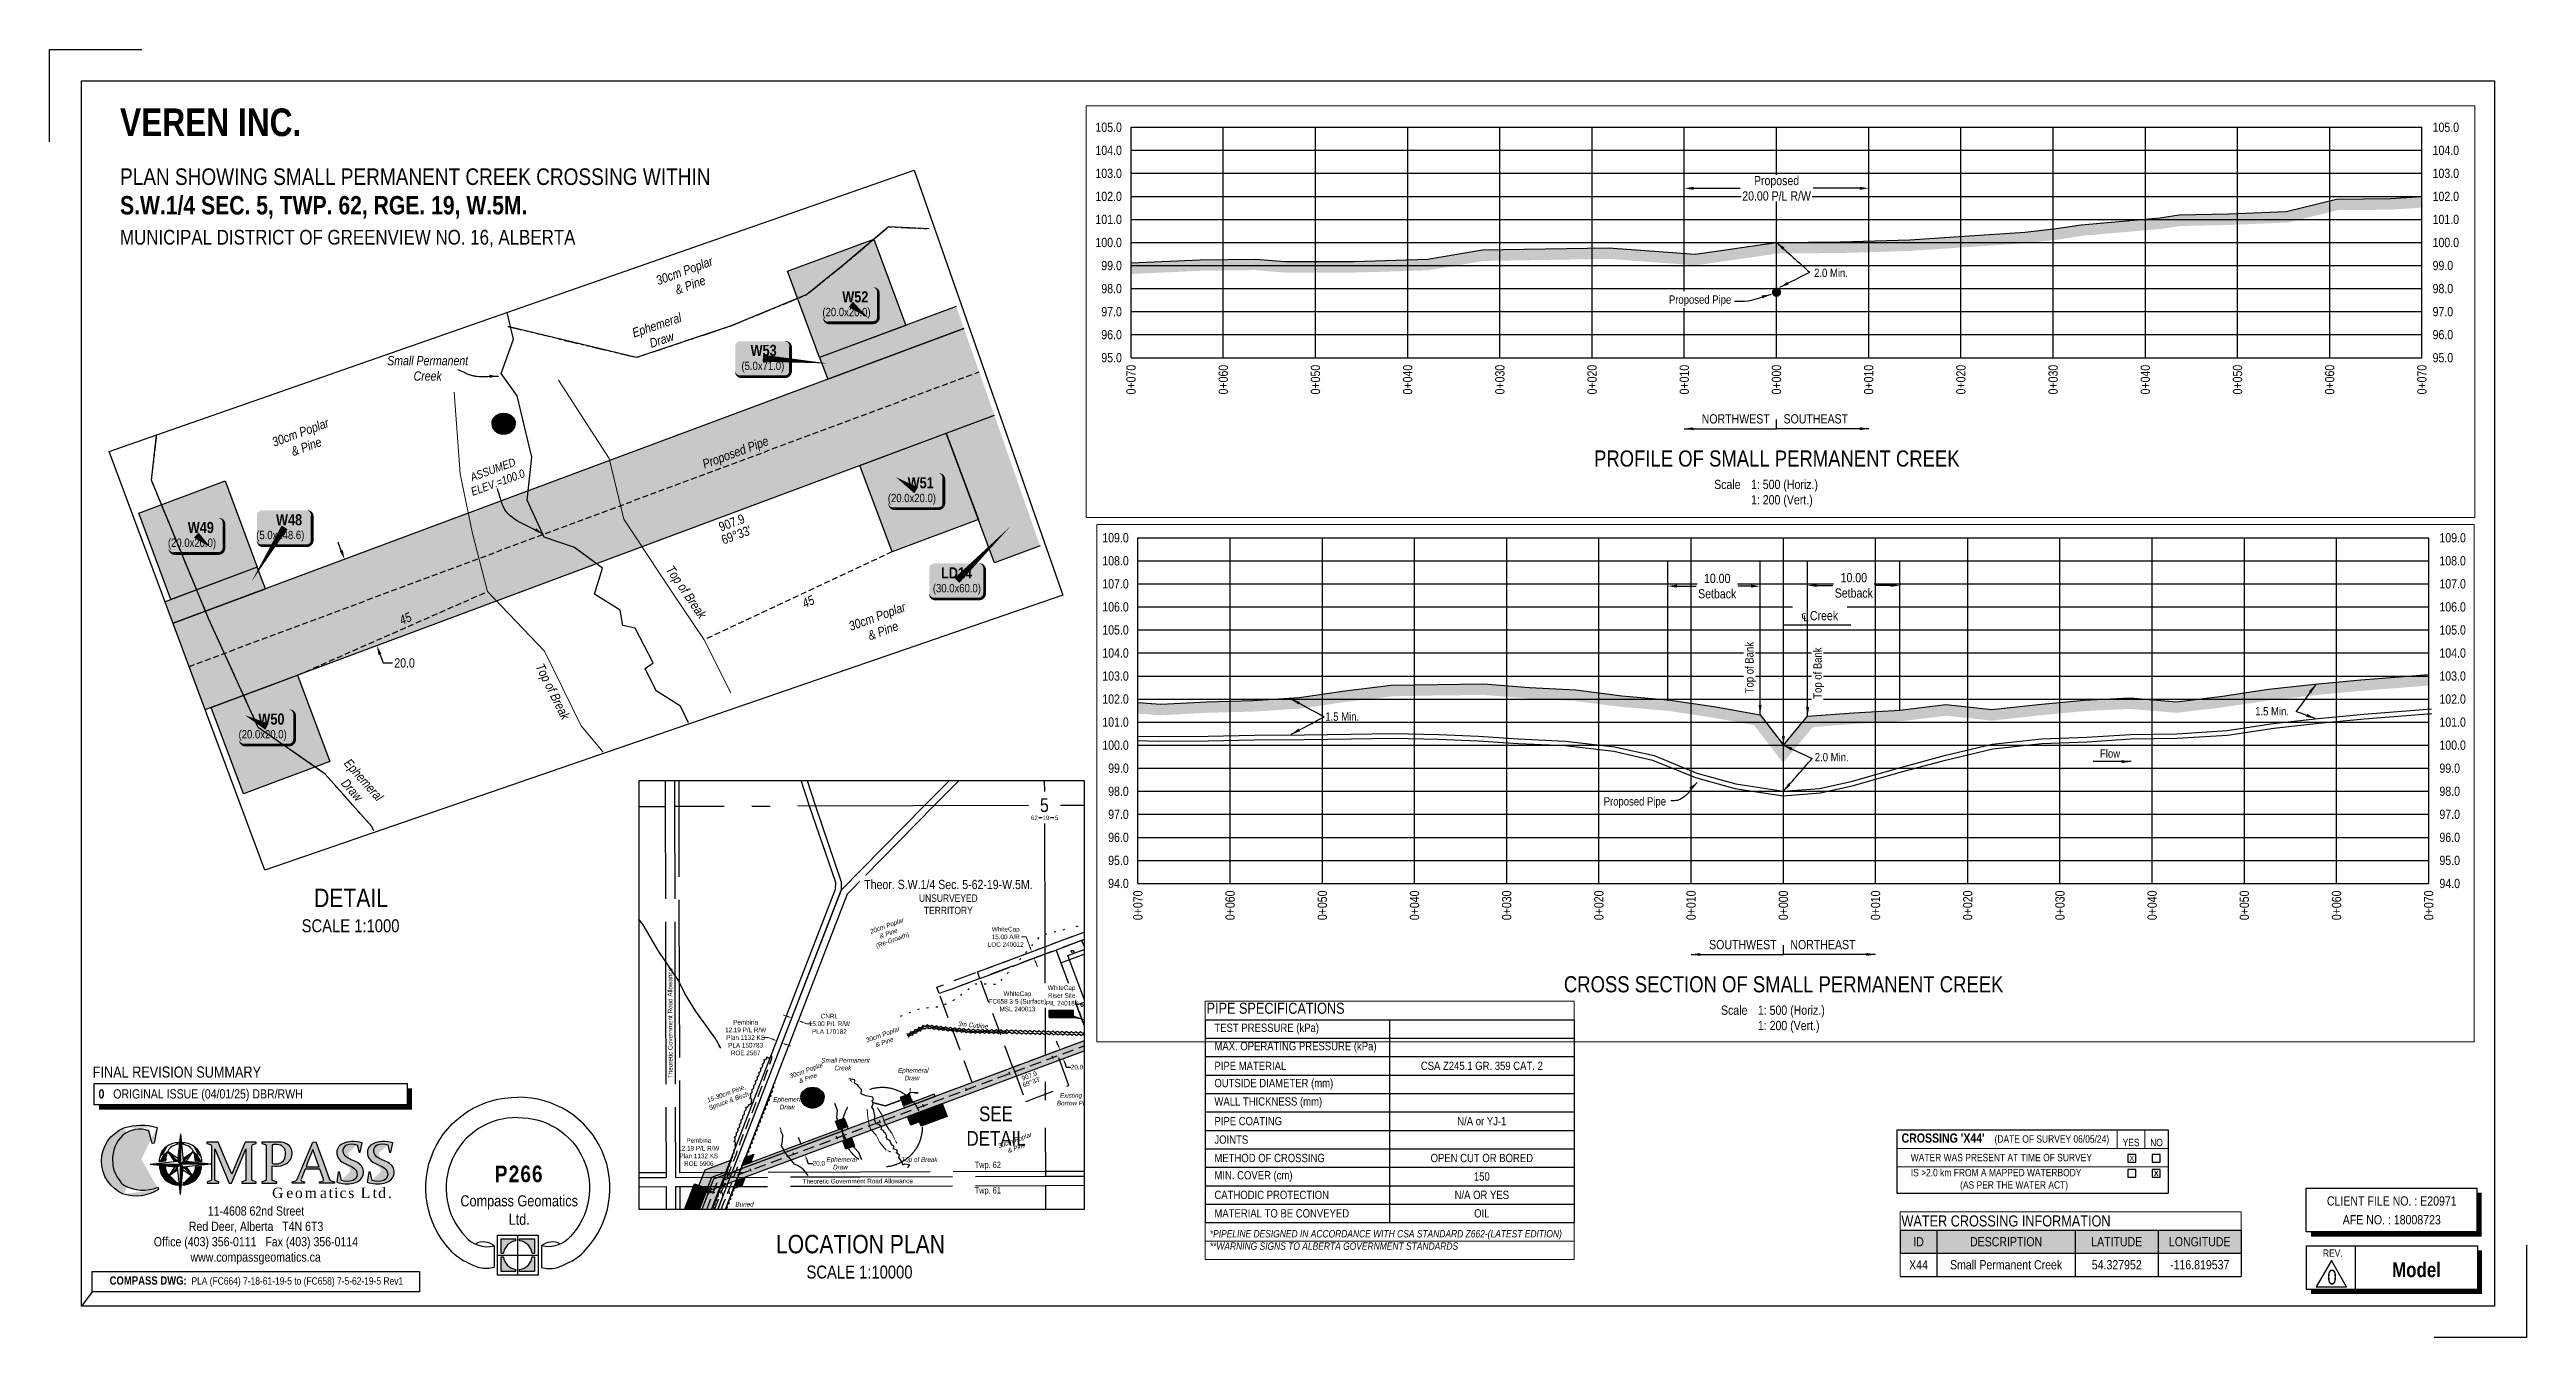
# Paper-space layout 'XING 15' of a CAD drawing. Extents: x -3911 to -1224, y -17 to 1380.
# The model-space entities are those that its viewports show. They can reach past a viewport. Long polylines and large blocks are cut down to what shows.
import ezdxf
from ezdxf.enums import TextEntityAlignment as Align

# ---------------------------------------------------------------- set-up
doc = ezdxf.new("R2010")
doc.units = 0
doc.header["$LTSCALE"] = 5
doc.header["$PDMODE"] = 34
doc.header["$PDSIZE"] = 0.03
for name, pattern in [('0', [1, 1, 0]), ('DASHED', [19.05, 12.7, -6.35]), ('foc-ACCESSROAD', [3.75, 2.5, -1.25]), ('foc-QUARTERLINE', [33, 25, -3, 2, -3]), ('foc-SEISMIC', [20.5, 15, -1, 0.5, -1, 0.5, -1, 0.5, -1]), ('foc-TIELINE', [1.875, 1.25, -0.625]), ('foc-TOPO', [1, 0.2, -0.8]), ('foc-TOPO-ephemeral', [6.25, 3.125, -0.625, 0.625, -0.625, 0.625, -0.625]), ('foc-TRAV', [1.875, 1.25, -0.625]), ('foc-UNSURVEYED', [12.5, 10, -2.5]), ('foc-WHEELTRACKS', [2, 0.4, -1.6]), ('HIDDEN2', [4.7625, 3.175, -1.5875]), ('UG_PIPE', [1.875, 1.25, -0.625])]:
    doc.linetypes.add(name, pattern=pattern)
doc.layers.get('Defpoints').update_dxf_attribs({"color": 9})
for name, color, linetype in [('10', 1, 'Continuous'), ('9', 3, 'Continuous'), ('AS-PIPE-UG', 44, 'UG_PIPE'), ('AS-PIPE-UG-T', 44, 'Continuous'), ('AS-SEISMIC', 224, 'foc-SEISMIC'), ('C-AR', 13, 'foc-ACCESSROAD'), ('C-RW', 13, 'Continuous'), ('C-SYMBOL', 7, 'Continuous'), ('C-WS', 13, 'foc-ACCESSROAD'), ('CG-LOGO', 7, 'Continuous'), ('CG-NOTES', 7, 'Continuous'), ('D-TXT', 6, 'Continuous'), ('DETAIL-T', 7, 'Continuous'), ('F-RW', 190, 'Continuous'), ('L-BD', 7, 'Continuous'), ('L-BD1', 253, 'Continuous'), ('L-DETAIL-T', 3, 'Continuous'), ('L-MON', 1, 'Continuous'), ('L-QSEC', 8, 'foc-QUARTERLINE'), ('L-ROAD-T', 7, 'Continuous'), ('L-SECLBL', 7, 'Continuous'), ('L-UNS-T', 3, 'Continuous'), ('L-USEC', 7, 'foc-UNSURVEYED'), ('P-CROSSINGS', 250, 'Continuous'), ('P-CROSSINGS-GRID', 8, 'Continuous'), ('P-CROSSINGS-GROUND', 48, 'foc-TOPO'), ('P-CROSSINGS-LINE', 3, 'Continuous'), ('P-ELEVATION', 7, 'Continuous'), ('P-PROPOSED', 10, 'Continuous'), ('P-PROPOSED-H', 21, 'Continuous'), ('P-TEMP-BLOCKS', 250, 'Continuous'), ('P-TEMP-H', 41, 'Continuous'), ('P-TEMP_LOG DECK', 46, 'Continuous'), ('P-TEMP_WORKSPACE', 46, 'Continuous'), ('P-TRAV', 4, 'foc-TRAV'), ('P-TXT', 4, 'Continuous'), ('S-T7', 7, 'Continuous'), ('T-BUSH', 110, '0'), ('T-BUSH-T', 110, 'Continuous'), ('T-CREEK', 160, 'Continuous'), ('T-DRAW', 143, 'foc-TOPO-ephemeral'), ('T-EXISTING TFA', 220, 'HIDDEN2'), ('T-EXISTING TFA-T', 220, 'Continuous'), ('T-TIE', 201, 'foc-TIELINE'), ('T-VEGETATION CHANGE', 104, 'foc-TOPO'), ('T-WATER-P3', 160, 'foc-WHEELTRACKS'), ('T-WATER-T', 170, 'Continuous')]:
    doc.layers.add(name, color=color, linetype=linetype)
for name, color, linetype, lineweight in [('C-RW-T', 13, 'Continuous', 9), ('C-WS-T', 13, 'Continuous', 9), ('F-RW-T', 190, 'Continuous', 9), ('T-ELEVATION', 48, 'Continuous', 18), ('T-TEXT', 48, 'Continuous', 18), ('T-TIE-T', 201, 'Continuous', 18)]:
    doc.layers.add(name, color=color, linetype=linetype, lineweight=lineweight)
doc.styles.add('0', font='ARIALN.TTF')
doc.styles.add('140', font='ARIALN.TTF', dxfattribs={"height": 15})
doc.styles.add('175L', font='ARIALN.TTF', dxfattribs={"height": 20})
doc.styles.add('80', font='ARIALN.TTF', dxfattribs={"height": 10})
doc.styles.add('80CG', font='ARIALN.TTF', dxfattribs={"height": 10})
doc.styles.add('80L', font='ARIALN.TTF', dxfattribs={"height": 10})
doc.styles.add('80LS', font='ARIALNI.TTF', dxfattribs={"height": 10})
doc.styles.add('BOLD', font='ARIALNB.TTF')
doc.styles.add('Crossing', font='ARIALN.TTF', dxfattribs={"height": 10})
doc.styles.add('foc-LtypeFont', font='ARIALN.TTF', dxfattribs={"height": 7.35})
doc.styles.add('Legend', font='ARIALN.TTF')
doc.styles.add('SIMPLEX', font='ARIALN.TTF')
doc.styles.get("Standard").update_dxf_attribs({"font": 'ARIALN.TTF'})
doc.linetypes.add('foc-TOPO-flowdirection-NOLINE', pattern='A,0,[">",foc-LtypeFont,S=0.3,R=0,X=0,Y=-0.945],-20,[">",foc-LtypeFont,S=0.3,R=0,X=0,Y=-0.945],0', length=20)
doc.dimstyles.new('Compass 5 000', dxfattribs={"dimscale": 5, "dimtxt": 9, "dimasz": 2, "dimexe": 0.2, "dimexo": 0.0625, "dimgap": 0.5, "dimtad": 0, "dimtih": 1, "dimtoh": 1, "dimzin": 0, "dimdsep": 46, "dimtxsty": '80CG', "dimcen": 0.1, "dimse1": 1, "dimse2": 1, "dimclrd": 256, "dimclrt": 256, "dimaunit": 1, "dimadec": 4, "dimazin": 0, "dimtfac": 0.06, "dimtofl": 0, "dimtmove": 0, "dimatfit": 1, "dimfxl": 0.2, "dimtolj": 1, "dimtzin": 0, "dimlwd": -1, "dimarcsym": 0})

psp = doc.layouts.new('XING 15')

# ---------------------------------------------------------------- texts
at = {"insert": (-3834.1, 1315.6), "char_height": 9, "attachment_point": 1, "style": '80L'}
psp.add_mtext_dynamic_manual_height_columns('{\\fArial Narrow|b1|i0|c0|p34;\\H3.3333x;\\C14;VEREN INC.\\P}\\P{\\H2x;PLAN SHOWING SMALL PERMANENT CREEK CROSSING WITHIN \\H0.11111x; \\P\\fArial Narrow|b1|i0|c0|p34;\\H9.9999x;S.W.1/4 SEC. 5, TWP. 62, RGE. 19, W.5M.}\\P{\\H0.22222x; \\P\\H8.0001x;MUNICIPAL DISTRICT OF GREENVIEW NO. 16, ALBERTA}', width=732.59, gutter_width=45, heights=[0], dxfattribs=at)
at = {"layer": 'CG-NOTES', "attachment_point": 1, "style": '80'}
for s, insert, char_height, width in [('\\pi77.332;11-4608 62nd Street\\P\\pi56.725;Red Deer, Alberta   T4N 6T3\\P\\pi18.673;Office (403) 356-0111   Fax (403) 356-0114\\P\\pi58.505;www.compassgeomatics.ca', (-3816.2, 124.7), 10, 257.83), ('\\pi17.107;{\\fArial Narrow|b1|i0|c0|p34;\\H1.125x;\\C14;COMPASS DWG:}  PLA (FC664) 7-18-61-19-5 to (FC658) 7-5-62-19-5 Rev1', (-3862.5, 48.8), 8, 350.451)]:
    psp.add_mtext(s, dxfattribs=dict(at, insert=insert, char_height=char_height, width=width))
at = {"layer": 'DETAIL-T', "color": 3, "char_height": 20, "attachment_point": 1, "style": '80CG'}
for s, insert, width in [('\\pi13.94;DETAIL\\P\\pi0.46289;{\\H0.7x;SCALE 1:1000}', (-3637.6, 469.4), 105.506), ('\\pi76.639;LOCATION PLAN\\P\\pi109.78;{\\H0.7x;SCALE 1:10000}', (-3199.4, 93.8), 333.059)]:
    psp.add_mtext(s, dxfattribs=dict(at, insert=insert, width=width))

msp = doc.modelspace()

# ---------------------------------------------------------------- texts
at = {"style": '80'}
for s, height, p in [('0+070', 10, (518909.568, 6016208.583)), ('0+070', 0.1, (518909.568, 6016208.583)), ('0+060', 10, (519009.568, 6016208.583)), ('0+060', 0.1, (519009.568, 6016208.583)), ('0+050', 10, (519109.568, 6016208.583)), ('0+050', 0.1, (519109.568, 6016208.583)), ('0+040', 10, (519209.568, 6016208.583)), ('0+040', 0.1, (519209.568, 6016208.583)), ('0+030', 10, (519309.568, 6016208.583)), ('0+030', 0.1, (519309.568, 6016208.583)), ('0+020', 10, (519409.568, 6016208.583)), ('0+020', 0.1, (519409.568, 6016208.583)), ('0+010', 10, (519509.568, 6016208.583)), ('0+010', 0.1, (519509.568, 6016208.583)), ('0+000', 10, (519609.568, 6016208.583)), ('0+000', 0.1, (519609.568, 6016208.583)), ('0+010', 10, (519709.568, 6016208.583)), ('0+010', 0.1, (519709.568, 6016208.583)), ('0+020', 10, (519809.568, 6016208.583)), ('0+020', 0.1, (519809.568, 6016208.583)), ('0+030', 10, (519909.568, 6016208.583)), ('0+030', 0.1, (519909.568, 6016208.583)), ('0+040', 10, (520009.568, 6016208.583)), ('0+040', 0.1, (520009.568, 6016208.583)), ('0+050', 10, (520109.568, 6016208.583)), ('0+050', 0.1, (520109.568, 6016208.583)), ('0+060', 10, (520209.568, 6016208.583)), ('0+060', 0.1, (520209.568, 6016208.583)), ('0+070', 10, (520309.568, 6016208.583)), ('0+070', 0.1, (520309.568, 6016208.583)), ('0+070', 10, (516968.006, 6016159.061)), ('0+070', 0.1, (516968.006, 6016159.061)), ('0+060', 10, (517068.006, 6016159.061)), ('0+060', 0.1, (517068.006, 6016159.061)), ('0+050', 10, (517168.006, 6016159.061)), ('0+050', 0.1, (517168.006, 6016159.061)), ('0+040', 10, (517268.006, 6016159.061)), ('0+040', 0.1, (517268.006, 6016159.061)), ('0+030', 10, (517368.006, 6016159.061)), ('0+030', 0.1, (517368.006, 6016159.061)), ('0+020', 10, (517468.006, 6016159.061)), ('0+020', 0.1, (517468.006, 6016159.061)), ('0+010', 10, (517568.006, 6016159.061)), ('0+010', 0.1, (517568.006, 6016159.061)), ('0+000', 10, (517668.006, 6016159.061)), ('0+000', 0.1, (517668.006, 6016159.061)), ('0+010', 10, (517768.006, 6016159.061)), ('0+010', 0.1, (517768.006, 6016159.061)), ('0+020', 10, (517868.006, 6016159.061)), ('0+020', 0.1, (517868.006, 6016159.061)), ('0+030', 10, (517968.006, 6016159.061)), ('0+030', 0.1, (517968.006, 6016159.061)), ('0+040', 10, (518068.006, 6016159.061)), ('0+040', 0.1, (518068.006, 6016159.061)), ('0+050', 10, (518168.006, 6016159.061)), ('0+050', 0.1, (518168.006, 6016159.061)), ('0+060', 10, (518268.006, 6016159.061)), ('0+060', 0.1, (518268.006, 6016159.061)), ('0+070', 10, (518368.006, 6016159.061)), ('0+070', 0.1, (518368.006, 6016159.061))]:
    msp.add_text(s, height=height, rotation=90, dxfattribs=at).set_placement(p, align=Align.MIDDLE_RIGHT)
at = {"char_height": 9, "attachment_point": 1, "style": '80L'}
for s, insert in [('1.5 Min.', (517171.301, 6016352.19)), ('1.5 Min.', (518179.746, 6016358.047)), ('2.0 Min.', (517702.169, 6016308.247)), ('2.0 Min.', (519650.399, 6016312.814))]:
    msp.add_mtext_dynamic_manual_height_columns(s, width=45.31074, gutter_width=45, heights=[0], dxfattribs=dict(at, insert=insert))
at = {"layer": 'AS-PIPE-UG-T', "insert": (511425.137, 6019855.329), "char_height": 9.99463, "attachment_point": 1, "style": '80L'}
msp.add_mtext_dynamic_manual_height_columns('\\pi6.0616;{\\fArial Narrow|b0|i1|c0|p34;Buried\\P\\pi0.33824;Pipes (2)}', width=45.27735, gutter_width=50, heights=[0], dxfattribs=at)
at = {"layer": 'AS-PIPE-UG-T', "insert": (521463.829, 6016348.056), "char_height": 9.99459, "attachment_point": 1, "rotation": 20.453242, "style": '80L'}
msp.add_mtext_dynamic_manual_height_columns('\\pi0.34636;{\\fArial Narrow|b0|i1|c0|p34;Proposed Pipe}', width=74.96357, gutter_width=50, heights=[0], dxfattribs=at)
at = {"layer": 'AS-SEISMIC', "insert": (511914.773, 6020247.039), "char_height": 9.99459, "attachment_point": 1, "rotation": 354.669237, "style": '80L'}
msp.add_mtext_dynamic_manual_height_columns('\\pt59.968;{\\fArial Narrow|b0|i1|c0|p34;3m Cutline}', width=54.56794, gutter_width=50, heights=[0], dxfattribs=at)
at = {"layer": 'C-WS-T', "insert": (512042.978, 6020290.555), "char_height": 9.99468, "width": 103.76237, "attachment_point": 5, "style": '80CG'}
msp.add_mtext('\\A1;WhiteCap\\PFC658 3-5 (Surface)\\PMSL 240013', dxfattribs=at)
at = {"layer": 'D-TXT', "color": 3, "char_height": 14, "attachment_point": 1, "style": '80L'}
for s, width, insert in [('Twp. 62', 58.78163, (511950.076, 6019942.862)), ('Twp. 61', 59.42158, (511950.076, 6019887.665))]:
    msp.add_mtext_dynamic_manual_height_columns(s, width=width, gutter_width=47.474, heights=[0], dxfattribs=dict(at, insert=insert))
at = {"layer": 'DETAIL-T', "char_height": 10, "attachment_point": 1, "style": '80L'}
for insert in [(519542, 6016083.797), (517600.437, 6016034.275)]:
    msp.add_mtext_dynamic_manual_height_columns('Scale^I1: 500 (Horiz.)\\P^I1: 200 (Vert.)', width=217.1051, gutter_width=45, heights=[0], dxfattribs=dict(at, insert=insert))
at = {"layer": 'F-RW-T', "insert": (511351.793, 6019963.583), "char_height": 9.99468, "width": 74.46009, "attachment_point": 5, "style": '80CG'}
msp.add_mtext('\\A1;Pembina\\P12.19 P/L R/W\\PPlan 1132 KS\\PROE 5906', dxfattribs=at)
at = {"layer": 'L-BD1', "color": 5, "style": '80L'}
for s, p in [('907.9', (512068.473, 6020128.994)), ("69%%d33'", (512073.45, 6020115.649)), ('907.9', (521497.056, 6016280.422)), ("69%%d33'", (521502.033, 6016267.078))]:
    msp.add_text(s, height=9.9946, rotation=20.4532, dxfattribs=at).set_placement(p, align=Align.MIDDLE)
at = {"layer": 'L-DETAIL-T', "char_height": 17.5, "attachment_point": 2, "rotation": 0, "style": '140'}
for s, insert, width in [('PROFILE OF SMALL PERMANENT CREEK', (519609.936, 6016115.671), 757.12338), ('CROSS SECTION OF SMALL PERMANENT CREEK', (517668.373, 6016066.149), 722.45646)]:
    msp.add_mtext(s, dxfattribs=dict(at, insert=insert, width=width))
at = {"layer": 'L-ROAD-T', "style": '80L'}
for rotation, p in [(90.141363, (511289.585, 6020243.584)), (0.181015, (511696.607, 6019900.61))]:
    msp.add_text('Theoretic Government Road Allowance', height=9.99468, rotation=rotation, dxfattribs=at).set_placement(p, align=Align.MIDDLE_CENTER)
at = {"layer": 'L-UNS-T', "color": 3, "insert": (511893.07, 6020500.998), "char_height": 15.99149, "attachment_point": 5, "style": '80L'}
msp.add_mtext_dynamic_manual_height_columns('UNSURVEYED TERRITORY', width=126.41375, gutter_width=47.5, heights=[0], dxfattribs=at)
at = {"layer": 'S-T7', "style": '80'}
for s, p in [('109.0', (516958.093, 6016541.729)), ('108.0', (516958.093, 6016516.729)), ('107.0', (516958.093, 6016491.729)), ('106.0', (516958.093, 6016466.729)), ('105.0', (518899.655, 6016466.251)), ('105.0', (516958.093, 6016441.729)), ('104.0', (518899.655, 6016441.251)), ('104.0', (516958.093, 6016416.729)), ('103.0', (518899.655, 6016416.251)), ('103.0', (516958.093, 6016391.729)), ('102.0', (518899.655, 6016391.251)), ('102.0', (516958.093, 6016366.729)), ('101.0', (518899.655, 6016366.251)), ('101.0', (516958.093, 6016341.729)), ('100.0', (518899.655, 6016341.251)), ('100.0', (516958.093, 6016316.729)), ('99.0', (518899.655, 6016316.251)), ('99.0', (516958.093, 6016291.729)), ('98.0', (518899.655, 6016291.251)), ('98.0', (516958.093, 6016266.729)), ('97.0', (518899.655, 6016266.251)), ('97.0', (516958.093, 6016241.729)), ('96.0', (518899.655, 6016241.251)), ('96.0', (516958.093, 6016216.729)), ('95.0', (518899.655, 6016216.251)), ('95.0', (516958.093, 6016191.729)), ('94.0', (516958.093, 6016166.729))]:
    msp.add_text(s, height=10, dxfattribs=at).set_placement(p, align=Align.MIDDLE_RIGHT)
for s, p in [('109.0', (518379.623, 6016541.729)), ('108.0', (518379.623, 6016516.729)), ('107.0', (518379.623, 6016491.729)), ('106.0', (518379.623, 6016466.729)), ('105.0', (520321.186, 6016466.251)), ('105.0', (518379.623, 6016441.729)), ('104.0', (520321.186, 6016441.251)), ('104.0', (518379.623, 6016416.729)), ('103.0', (520321.186, 6016416.251)), ('103.0', (518379.623, 6016391.729)), ('102.0', (520321.186, 6016391.251)), ('102.0', (518379.623, 6016366.729)), ('101.0', (520321.186, 6016366.251)), ('101.0', (518379.623, 6016341.729)), ('100.0', (520321.186, 6016341.251)), ('100.0', (518379.623, 6016316.729)), ('99.0', (520321.186, 6016316.251)), ('99.0', (518379.623, 6016291.729)), ('98.0', (520321.186, 6016291.251)), ('98.0', (518379.623, 6016266.729)), ('97.0', (520321.186, 6016266.251)), ('97.0', (518379.623, 6016241.729)), ('96.0', (520321.186, 6016241.251)), ('96.0', (518379.623, 6016216.729)), ('95.0', (520321.186, 6016216.251)), ('95.0', (518379.623, 6016191.729)), ('94.0', (518379.623, 6016166.729))]:
    msp.add_text(s, height=10, dxfattribs=at).set_placement(p, align=Align.MIDDLE_LEFT)
at = {"layer": 'T-BUSH-T', "attachment_point": 1, "rotation": 20}
for s, width, gutter_width, insert, char_height, style in [('\\pi0.40501;20cm Poplar \\P\\pi16.43;& Pine\\P\\pi2.0344;(Re-Growth)', 65.4072, 50, (511721.406, 6020446.075), 9.99467, '80LS'), ('\\pi0.38114;30cm Poplar \\P\\pi16.43;& Pine', 65.4072, 50, (511712.604, 6020210.228), 9.99467, '80LS'), ('\\pi0.38114;30cm Poplar \\P\\pi16.43;& Pine', 65.4072, 50, (511546.824, 6020132.293), 9.99467, '80LS'), ('\\pi5.8092;{\\fArial Narrow|b0|i1|c0|p34;15-30cm Pine, \\P\\pi3.6617;Spruce & Birch}', 82.59046, 50.001, (511362.871, 6020078.349), 9.99471, '80L'), ('\\pi0.38114;30cm Poplar \\P\\pi16.43;& Pine', 65.4072, 50, (511999.455, 6019980.924), 9.99467, '80LS'), ('\\pi0.3639;30cm Poplar \\P\\pi16.421;& Pine', 65.4072, 50, (521413.497, 6016547.166), 10, '80LS'), ('\\pi0.3639;30cm Poplar \\P\\pi16.421;& Pine', 65.4072, 50, (520997.083, 6016371.901), 10, '80LS'), ('\\pi0.3639;30cm Poplar \\P\\pi16.421;& Pine', 65.4072, 50, (521622.559, 6016172.201), 10, '80LS')]:
    msp.add_mtext_dynamic_manual_height_columns(s, width=width, gutter_width=gutter_width, heights=[0], dxfattribs=dict(at, insert=insert, char_height=char_height, style=style))
at = {"layer": 'T-EXISTING TFA-T', "insert": (512128.158, 6020091.517), "char_height": 10, "attachment_point": 1, "style": '80L'}
msp.add_mtext_dynamic_manual_height_columns('\\pi6.9335;{\\fArial Narrow|b0|i1|c0|p34;Existing \\P\\pi0.31342;Borrow Pit}', width=53.40311, gutter_width=50.027, heights=[0], dxfattribs=at)
at = {"layer": 'T-TEXT', "insert": (511830.351, 6019952.399), "char_height": 10, "width": 66.30055, "attachment_point": 2, "style": '80LS'}
msp.add_mtext('Top of Break', dxfattribs=at)
at = {"layer": 'T-TEXT', "char_height": 10, "width": 66.30055, "attachment_point": 2, "style": '80LS'}
for insert, rotation in [((521452.036, 6016207.941), 304.202239), ((521307.577, 6016099.434), 296.278963)]:
    msp.add_mtext('Top of Break', dxfattribs=dict(at, insert=insert, rotation=rotation))
at = {"layer": 'T-TIE-T', "char_height": 10, "width": 13.02633, "attachment_point": 2, "style": '80L'}
for insert, rotation in [((521577.906, 6016199.297), 25.100887), ((521141.109, 6016180.951), 23.772925)]:
    msp.add_mtext('{\\fArial Narrow|b0|i1|c0|p34;45}', dxfattribs=dict(at, insert=insert, rotation=rotation))
at = {"layer": 'T-WATER-T', "char_height": 10, "attachment_point": 1, "style": '80L'}
for s, width, insert in [('\\pi0.47979;{\\fArial Narrow|b0|i1|c0|p34;Small Permanent\\P\\pi29.167;Creek}', 88.45618, (511616.965, 6020167.679)), ('\\pi0.3413;{\\fArial Narrow|b0|i1|c0|p34;Ephemeral\\P\\pi14.608;Draw}', 56.01002, (511783.551, 6020145.841)), ('\\pi0.3413;{\\fArial Narrow|b0|i1|c0|p34;Ephemeral\\P\\pi14.608;Draw}', 56.01002, (511512.779, 6020082.993)), ('\\pi0.3413;{\\fArial Narrow|b0|i1|c0|p34;Ephemeral\\P\\pi14.608;Draw}', 56.01002, (511628.426, 6019952.613)), ('\\pi0.47979;{\\fArial Narrow|b0|i1|c0|p34;Small Permanent\\P\\pi29.167;Creek}', 88.45618, (521122.921, 6016461.117))]:
    msp.add_mtext_dynamic_manual_height_columns(s, width=width, gutter_width=50.027, heights=[0], dxfattribs=dict(at, insert=insert))
for insert, rotation in [((521387.651, 6016490.508), 18.521181), ((521083.116, 6016025.735), 311.530709)]:
    msp.add_mtext_dynamic_manual_height_columns('\\pi0.3413;{\\fArial Narrow|b0|i1|c0|p34;Ephemeral\\P\\pi14.608;Draw}', width=56.01002, gutter_width=50.027, heights=[0], dxfattribs=dict(at, insert=insert, rotation=rotation))

# ---------------------------------------------------------------- blocks, each defined once
blk = doc.blocks.new('STAMP')
at = {"linetype": 'Continuous'}
h = blk.add_hatch(color=256, dxfattribs=at)
h.dxf.hatch_style = 1
h.paths.add_polyline_path([(-3.5, -57.3), (-3.5, -55.2), (-19.4, -55.2), (-19.4, -70.8), (-17, -70.8, -0.341095)])
h.paths.add_polyline_path([(14.1, -70.8), (16.5, -70.8), (16.5, -55.2), (0.5, -55.2), (0.5, -57.3, -0.341095)])
h.paths.add_polyline_path([(0.5, -88.4), (0.5, -90.4), (16.5, -90.4), (16.5, -74.8), (14.1, -74.8, -0.341095)])
h.paths.add_polyline_path([(-17, -74.8), (-19.4, -74.8), (-19.4, -90.4), (-3.5, -90.4), (-3.5, -88.4, -0.341095)])
for p, q in [((-1.5, -94.4), (-1.5, -51.2)), ((-23.4, -72.8), (20.5, -72.8)), ((-19.4, -70.8), (-17, -70.8)), ((-19.4, -74.8), (-17, -74.8)), ((-3.5, -57.3), (-3.5, -55.2)), ((0.5, -57.3), (0.5, -55.2)), ((14.1, -70.8), (16.5, -70.8)), ((14.1, -74.8), (16.5, -74.8)), ((-3.5, -90.4), (-3.5, -88.4)), ((0.5, -90.4), (0.5, -88.4))]:
    blk.add_line(p, q, dxfattribs=at)
at = {"linetype": 'Continuous', "flags": 128}
for points in [[(-1.5, 76.4, 0.665153), (-58.4, -52.5, 0.284669), (-27.2, -62.8), (-27.2, -86.2, -0.121434), (-43, -86.6, -0.034119), (-55.1, -81.5, -0.115846), (-74.8, -67.2, -0.661414), (-1.5, 98.4, 0.661414)], [(-1.5, 76.4, -0.665153), (55.5, -52.5, -0.284669), (24.2, -62.8), (24.2, -86.2, 0.121434), (40.1, -86.6, 0.034119), (52.2, -81.5, 0.115846), (71.9, -67.2, 0.661414), (-1.5, 98.4, -0.661414)]]:
    blk.add_lwpolyline(points, format="xyb", dxfattribs=at)
at = {"linetype": 'Continuous'}
blk.add_lwpolyline([(20.5, -94.4), (-23.4, -94.4), (-23.4, -51.2), (20.5, -51.2)], close=True, dxfattribs=at)
for points in [[(-19.4, -70.8), (-19.4, -55.2), (-3.5, -55.2)], [(-3.5, -90.4), (-19.4, -90.4), (-19.4, -74.8)], [(0.5, -55.2), (16.5, -55.2), (16.5, -70.8)], [(16.5, -74.8), (16.5, -90.4), (0.5, -90.4)]]:
    blk.add_lwpolyline(points, dxfattribs=at)
for centre, radius, start, end in [((-38.8, -76.5), 18, 49.7767, 119.1818), ((-1.5, -72.8), 15.7, 97.3315, 172.6685), ((-1.5, -72.8), 15.7, 187.3315, 262.6685), ((-1.5, -72.8), 15.7, 7.3315, 82.6685), ((-1.5, -72.8), 15.7, 277.3315, 352.6685), ((35.9, -76.5), 18, 60.8182, 130.2233)]:
    blk.add_arc(centre, radius, start, end, dxfattribs=at)
at = {"linetype": 'Continuous', "attachment_point": 5, "style": '80CG'}
for s, width, insert, char_height in [('{\\fArial Narrow|b1|i0|c0|p34;\\T1.1;P266}', 51.54, (0, 15.2), 18), ('Compass Geomatics\\PLtd.', 127.184, (0, -24), 12)]:
    blk.add_mtext_dynamic_manual_height_columns(s, width=width, gutter_width=45, heights=[0], dxfattribs=dict(at, insert=insert, char_height=char_height))
blk = doc.blocks.new('c_logo')
h = blk.add_hatch(color=256)
edge = h.paths.add_edge_path()
edge.add_arc((-141.8, -18.9), 63, 74.1661, 107.5113, ccw=False)
edge.add_line((-124.6, 41.7), (-127.8, 24.4))
edge.add_line((-127.8, 24.4), (-129.9, 24.3))
edge.add_line((-129.9, 24.3), (-133.7, 38))
edge.add_arc((-143.5, 10.5), 29.1, 70.3832, 129.1598)
edge.add_arc((-136.2, 6.6), 36.9, 134.0613, 228.3206)
edge.add_arc((-139.8, 16.8), 43.2, 241.0325, 291.7344)
edge.add_line((-123.8, -23.3), (-123.3, -25.7))
edge.add_arc((-147.3, 10.4), 43.4, 251.5179, 303.5841, ccw=False)
edge.add_arc((-146.1, 5.2), 38.8, 112.1026, 247.4698, ccw=False)
at = {"linetype": 'Continuous'}
for points in [[(-99.4, 34.7), (-102.5, 4.9), (-99.4, 1.7)], [(-99.4, 1.7), (-132.4, 1.7), (-102.5, -1.4)], [(-112.7, 15), (-105.6, 4.5), (-102.5, 4.9)], [(-96.3, 4.9), (-99.4, 1.7), (-66.4, 1.7)], [(-96.3, -1.4), (-99.4, 1.7), (-99.4, -31.3)], [(-86.1, 15), (-96.6, 7.9), (-96.3, 4.9)], [(-102.2, -4.5), (-102.5, -1.4), (-112.7, -11.6)], [(-93.2, -1.1), (-96.3, -1.4), (-86.1, -11.6)]]:
    blk.add_hatch(color=14, dxfattribs=at).paths.add_polyline_path(points)
h = blk.add_hatch(color=256)
edge = h.paths.add_edge_path()
edge.add_arc((-89, 1.8), 33.4, 166.6682, 175.6601, ccw=False)
edge.add_arc((-102.3, 5.6), 19.6, 121.6531, 168.6953, ccw=False)
edge.add_arc((-99.6, 0.9), 25, 95.0736, 121.1383, ccw=False)
edge.add_line((-101.8, 25.8), (-102.1, 23.3))
edge.add_arc((-99.9, 6.4), 17.1, 97.444, 127.0912)
edge.add_arc((-98.7, 8.4), 16.4, 134.7148, 171.0442)
edge.add_arc((-73.8, 3.2), 41.8, 169.3159, 177.5034)
edge.add_line((-115.5, 5), (-122.3, 4.3))
h = blk.add_hatch(color=256)
edge = h.paths.add_edge_path()
edge.add_arc((-99.1, 0.9), 25, 58.8617, 85.0803, ccw=False)
edge.add_arc((-96.4, 5.6), 19.6, 11.3047, 58.3469, ccw=False)
edge.add_arc((-109.7, 1.8), 33.4, 4.3278, 13.3318, ccw=False)
edge.add_line((-76.4, 4.3), (-83.2, 5))
edge.add_arc((-124.9, 3.2), 41.8, 2.487, 10.6841)
edge.add_arc((-100.1, 8.4), 16.4, 8.9558, 45.2852)
edge.add_arc((-98.8, 6.4), 17.1, 52.9088, 82.7833)
edge.add_line((-96.7, 23.3), (-97, 25.8))
h = blk.add_hatch(color=256)
edge = h.paths.add_edge_path()
edge.add_line((-48.6, 2.5), (-58.3, 25.6))
edge.add_line((-58.3, 25.6), (-70.6, 25.6))
edge.add_line((-70.6, 25.6), (-70.6, 24.2))
edge.add_line((-70.6, 24.2), (-66.8, 23))
edge.add_arc((-67.2, 21.6), 1.5, 0, 72.6157, ccw=False)
edge.add_line((-65.7, 21.6), (-65.7, 2.5))
edge.add_line((-65.7, 2.5), (-65.7, -14.9))
edge.add_arc((-67.2, -14.9), 1.5, -73.424, 0, ccw=False)
edge.add_line((-66.8, -16.3), (-70.5, -17.4))
edge.add_line((-70.5, -17.4), (-70.5, -18.9))
edge.add_line((-70.5, -18.9), (-57.6, -18.9))
edge.add_line((-57.6, -18.9), (-57.6, -17.5))
edge.add_line((-57.6, -17.5), (-61.1, -16.4))
edge.add_arc((-60.6, -15), 1.5, 180, 252.4646, ccw=False)
edge.add_line((-62.1, -15), (-62.1, 2.5))
edge.add_line((-62.1, 2.5), (-62.1, 18.4))
edge.add_line((-62.1, 18.4), (-46.4, -18.9))
edge.add_line((-46.4, -18.9), (-44.1, -18.9))
edge.add_line((-44.1, -18.9), (-35, 2.5))
edge.add_line((-35, 2.5), (-28.3, 18.3))
edge.add_line((-28.3, 18.3), (-28.3, 2.5))
edge.add_line((-28.3, 2.5), (-28.3, -15))
edge.add_arc((-29.8, -15), 1.5, -73.424, 0, ccw=False)
edge.add_line((-29.4, -16.4), (-32.7, -17.4))
edge.add_line((-32.7, -17.4), (-32.7, -18.9))
edge.add_line((-32.7, -18.9), (-17.3, -18.9))
edge.add_line((-17.3, -18.9), (-17.3, -17.5))
edge.add_line((-17.3, -17.5), (-21, -16.3))
edge.add_arc((-20.5, -14.9), 1.5, 180, 252.4646, ccw=False)
edge.add_line((-22, -14.9), (-22, 2.5))
edge.add_line((-22, 2.5), (-22, 21.7))
edge.add_arc((-20.5, 21.7), 1.5, 107.3843, 180, ccw=False)
edge.add_line((-21, 23.1), (-17.4, 24.2))
edge.add_line((-17.4, 24.2), (-17.4, 25.6))
edge.add_line((-17.4, 25.6), (-29.1, 25.6))
edge.add_line((-29.1, 25.6), (-38.8, 2.5))
edge.add_line((-38.8, 2.5), (-43.7, -9.1))
edge.add_line((-43.7, -9.1), (-48.6, 2.5))
h = blk.add_hatch(color=256)
h.paths.add_polyline_path([(7.6, 25.6), (-11.1, 25.6), (-11.1, 24.2), (-7.3, 23, -0.326805), (-6.3, 21.6), (-6.3, -14.9, -0.331803), (-7.4, -16.3), (-11.1, -17.4), (-11.1, -18.9), (5.3, -18.9), (5.3, -17.5), (1, -16.2, -0.327162), (0, -14.7), (0, 0, 0.135693), (12.6, 1, 0.518306), (18.8, 21.8, 0.201798)])
h.paths.add_polyline_path([(0, 22.9, -0.05909), (7.3, 22.8, -0.236459), (13.3, 18.7, -0.297964), (11.9, 5.1, -0.269959), (0.5, 2.5, -0.011455), (0, 2.6)], flags=16)
h = blk.add_hatch(color=256)
h.paths.add_polyline_path([(47.4, 26.1), (44.1, 25.8), (34.4, 2.5), (27.1, -15, -0.225541), (25.7, -16.2), (21.8, -17.4), (21.8, -18.9), (34.7, -18.9), (35.3, -18.9), (35.3, -17.5), (32.4, -16.6, -0.43446), (31.4, -14.6), (35.8, -3.6), (51.8, -3.6), (55.7, -14.5, -0.430441), (54.7, -16.5), (51.5, -17.4), (51.5, -18.9), (67.8, -18.9), (67.8, -17.5), (63.9, -16.3, -0.232291), (62.4, -14.9), (56.1, 2.5)])
h.paths.add_polyline_path([(44.1, 17.7), (49.6, 2.5), (50.9, -1.1), (36.8, -1.1), (38.2, 2.5)], flags=16)
h = blk.add_hatch(color=256)
edge = h.paths.add_edge_path()
edge.add_arc((103.3, 50.8), 54.1, 243.1997, 248.1345)
edge.add_arc((69.9, -30.2), 33.5, 55.7647, 66.7239, ccw=False)
edge.add_arc((84.5, -9), 7.7, -65.6478, 57.1428, ccw=False)
edge.add_arc((81.8, 0.7), 17.7, 248.3428, 289.4425, ccw=False)
edge.add_line((75.3, -15.8), (73.1, -6.7))
edge.add_line((73.1, -6.7), (71.7, -6.9))
edge.add_line((71.7, -6.9), (70.1, -17.8))
edge.add_arc((81.2, 14.2), 33.9, 250.8905, 281.4155)
edge.add_arc((84.6, -3.1), 16.2, 281.7683, 321.9948)
edge.add_arc((87.3, -7), 11.8, 328.8789, 398.35)
edge.add_arc((79.7, -17.6), 24.7, 46.7096, 54.4302)
edge.add_arc((79.7, -17.6), 24.7, 54.4302, 70.3091)
edge.add_arc((139.4, 119.6), 125, 243.6166, 245.7228, ccw=False)
edge.add_arc((89.5, 20.6), 14.2, 223.2297, 246.3738, ccw=False)
edge.add_arc((84.7, 16.1), 7.62, 121.2723, 223.353, ccw=False)
edge.add_arc((86.6, 7.5), 16.2, 69.6826, 111.1397, ccw=False)
edge.add_line((92.2, 22.7), (94.3, 14.7))
edge.add_line((94.3, 14.7), (95.6, 14.9))
edge.add_line((95.6, 14.9), (97.6, 24.9))
edge.add_arc((87.2, -14.4), 40.7, 75.2956, 91.6843)
edge.add_arc((86, 5.6), 20.7, 89.7518, 117.221)
edge.add_arc((80.5, 14.4), 10.4, 112.8657, 186.9967)
edge.add_arc((81.9, 14.2), 11.8, 185.0082, 240.0685)
edge.add_arc((103.3, 50.8), 54.1, 239.829, 243.1997)
h = blk.add_hatch(color=256)
edge = h.paths.add_edge_path()
edge.add_arc((136.5, 50.8), 54.1, 243.1997, 248.1345)
edge.add_arc((103.1, -30.2), 33.5, 55.7647, 66.7239, ccw=False)
edge.add_arc((117.7, -9), 7.7, -65.6478, 57.1428, ccw=False)
edge.add_arc((115, 0.7), 17.7, 248.3428, 289.4425, ccw=False)
edge.add_line((108.5, -15.8), (106.3, -6.7))
edge.add_line((106.3, -6.7), (104.8, -6.9))
edge.add_line((104.8, -6.9), (103.3, -17.8))
edge.add_arc((114.4, 14.2), 33.9, 250.8905, 281.4155)
edge.add_arc((117.8, -3.1), 16.2, 281.7683, 321.9948)
edge.add_arc((120.5, -7), 11.8, 328.8789, 398.35)
edge.add_arc((112.8, -17.6), 24.7, 46.7096, 54.4302)
edge.add_arc((112.8, -17.6), 24.7, 54.4302, 70.3091)
edge.add_arc((172.5, 119.6), 125, 243.6166, 245.7228, ccw=False)
edge.add_arc((122.7, 20.6), 14.2, 223.2297, 246.3738, ccw=False)
edge.add_arc((117.9, 16.1), 7.62, 121.2723, 223.353, ccw=False)
edge.add_arc((119.8, 7.5), 16.2, 69.6826, 111.1397, ccw=False)
edge.add_line((125.4, 22.7), (127.5, 14.7))
edge.add_line((127.5, 14.7), (128.8, 14.9))
edge.add_line((128.8, 14.9), (130.8, 24.9))
edge.add_arc((120.4, -14.4), 40.7, 75.2956, 91.6843)
edge.add_arc((119.2, 5.6), 20.7, 89.7518, 117.221)
edge.add_arc((113.7, 14.4), 10.4, 112.8657, 186.9967)
edge.add_arc((115.1, 14.2), 11.8, 185.0082, 240.0685)
edge.add_arc((136.5, 50.8), 54.1, 239.829, 243.1997)
h = blk.add_hatch(color=256)
edge = h.paths.add_edge_path()
edge.add_arc((-89, 3), 33.4, 186.7164, 193.3318)
edge.add_arc((-102.3, -0.8), 19.6, 191.3047, 238.3469)
edge.add_arc((-99.6, 3.9), 25, 238.8617, 264.5936)
edge.add_line((-102, -21), (-102.2, -18.5))
edge.add_arc((-99.9, -1.6), 17.1, 232.9088, 262.0641, ccw=False)
edge.add_arc((-98.7, -3.6), 16.4, 188.9558, 225.2852, ccw=False)
edge.add_arc((-73.8, 1.6), 41.8, 184.3813, 190.6841, ccw=False)
edge.add_line((-115.5, -1.6), (-122.2, -0.9))
h = blk.add_hatch(color=256)
edge = h.paths.add_edge_path()
edge.add_arc((-124.9, 1.6), 41.8, 349.3159, 355.6284, ccw=False)
edge.add_arc((-100.1, -3.6), 16.4, 314.7148, 351.0442, ccw=False)
edge.add_arc((-98.8, -1.6), 17.1, 277.7082, 307.0912, ccw=False)
edge.add_line((-96.5, -18.5), (-96.8, -21))
edge.add_arc((-99.1, 3.9), 25, 275.2524, 301.1383)
edge.add_arc((-96.4, -0.8), 19.6, 301.6531, 348.6953)
edge.add_arc((-109.7, 3), 33.4, 346.6682, 353.2958)
edge.add_line((-76.6, -0.9), (-83.3, -1.6))
at = {"color": 14, "linetype": 'Continuous'}
for p, q in [((-99.4, 34.7), (-102.5, 4.9)), ((-99.4, 34.7), (-99.4, 1.7)), ((-99.4, 34.7), (-96.3, 4.9)), ((-132.4, 1.7), (-102.5, 4.9)), ((-132.4, 1.7), (-102.5, -1.4)), ((-132.4, 1.7), (-99.4, 1.7)), ((-99.4, 1.7), (-112.7, 15)), ((-105.6, 4.5), (-112.7, 15)), ((-102.2, 7.9), (-112.7, 15)), ((-99.4, 1.7), (-112.7, -11.6)), ((-99.4, 1.7), (-86.1, 15)), ((-66.4, 1.7), (-99.4, 1.7)), ((-99.4, 1.7), (-86.1, -11.6)), ((-99.4, -31.3), (-99.4, 1.7)), ((-96.6, 7.9), (-86.1, 15)), ((-66.4, 1.7), (-96.3, 4.9)), ((-66.4, 1.7), (-96.3, -1.4)), ((-93.2, 4.5), (-86.1, 15)), ((-105.6, -1.1), (-112.7, -11.6)), ((-102.2, -4.5), (-112.7, -11.6)), ((-99.4, -31.3), (-102.5, -1.4)), ((-99.4, -31.3), (-96.3, -1.4)), ((-96.6, -4.5), (-86.1, -11.6)), ((-93.2, -1.1), (-86.1, -11.6))]:
    blk.add_line(p, q, dxfattribs=at)
at = {"flags": 128}
for points in [[(-160.8, 41.1, -0.146532), (-124.6, 41.7), (-127.8, 24.4), (-129.9, 24.3), (-133.7, 38, 0.262236), (-161.9, 33.1, 0.436158), (-160.8, -21, 0.22491), (-123.8, -23.3), (-123.3, -25.7, -0.231173), (-161, -30.7, -0.670499)], [(-122.3, 4.3, -0.039254), (-121.5, 9.5, -0.208192), (-112.6, 22.3, -0.114221), (-101.8, 25.8), (-102.1, 23.3, 0.130087), (-110.2, 20, 0.159858), (-114.8, 10.9, 0.03574), (-115.5, 5)], [(-97, 25.8, -0.114902), (-86.2, 22.3, -0.208192), (-77.2, 9.5, -0.039307), (-76.4, 4.3), (-83.2, 5, 0.035782), (-83.9, 10.9, 0.159858), (-88.5, 20, 0.131095), (-96.7, 23.3)], [(-48.6, 2.5), (-58.3, 25.6), (-70.6, 25.6), (-70.6, 24.2), (-66.8, 23, -0.327892), (-65.7, 21.6), (-65.7, 2.5), (-65.7, -14.9, -0.331803), (-66.8, -16.3), (-70.5, -17.4), (-70.5, -18.9), (-57.6, -18.9), (-57.6, -17.5), (-61.1, -16.4, -0.327162), (-62.1, -15), (-62.1, 2.5), (-62.1, 18.4), (-46.4, -18.9), (-44.1, -18.9), (-35, 2.5), (-28.3, 18.3), (-28.3, 2.5), (-28.3, -15, -0.331803), (-29.4, -16.4), (-32.7, -17.4), (-32.7, -18.9), (-17.3, -18.9), (-17.3, -17.5), (-21, -16.3, -0.327162), (-22, -14.9), (-22, 2.5), (-22, 21.7, -0.327892), (-21, 23.1), (-17.4, 24.2), (-17.4, 25.6), (-29.1, 25.6), (-38.8, 2.5), (-43.7, -9.1)], [(78.9, 2.5, 0.021535), (83.1, 0.5, -0.047855), (88.7, -2.5, -0.593701), (87.7, -16, -0.181278), (75.3, -15.8), (73.1, -6.7), (71.7, -6.9), (70.1, -17.8, 0.133984), (87.9, -19, 0.177346), (97.4, -13.1, 0.312763), (96.6, 0.4, 0.0337), (94, 2.5, 0.069396), (88, 5.6, -0.00919), (83.8, 7.6, -0.10133), (79.2, 10.9, -0.477408), (80.8, 22.6, -0.18289), (92.2, 22.7), (94.3, 14.7), (95.6, 14.9), (97.6, 24.9, 0.071631), (86.1, 26.3, 0.120434), (76.5, 24, 0.335231), (70.2, 13.1, 0.244978), (76.1, 4, 0.014709)], [(112.1, 2.5, 0.021535), (116.3, 0.5, -0.047855), (121.9, -2.5, -0.593701), (120.9, -16, -0.181278), (108.5, -15.8), (106.3, -6.7), (104.8, -6.9), (103.3, -17.8, 0.133984), (121.1, -19, 0.177346), (130.6, -13.1, 0.312763), (129.8, 0.4, 0.0337), (127.2, 2.5, 0.069396), (121.2, 5.6, -0.00919), (117, 7.6, -0.10133), (112.4, 10.9, -0.477408), (113.9, 22.6, -0.18289), (125.4, 22.7), (127.5, 14.7), (128.8, 14.9), (130.8, 24.9, 0.071631), (119.2, 26.3, 0.120434), (109.7, 24, 0.335231), (103.4, 13.1, 0.244978), (109.3, 4, 0.014709)], [(-122.2, -0.9, 0.028873), (-121.5, -4.7, 0.208192), (-112.6, -17.5, 0.11275), (-102, -21), (-102.2, -18.5, -0.127905), (-110.2, -15.2, -0.159858), (-114.8, -6.1, -0.027508), (-115.5, -1.6)], [(-83.3, -1.6, -0.02755), (-83.9, -6.1, -0.159858), (-88.5, -15.2, -0.128915), (-96.5, -18.5), (-96.8, -21, 0.113431), (-86.2, -17.5, 0.208192), (-77.2, -4.7, 0.028926), (-76.6, -0.9)]]:
    blk.add_lwpolyline(points, format="xyb", close=True, dxfattribs=at)
for points in [[(-11.1, -18.9), (5.3, -18.9), (5.3, -17.5), (1, -16.2, -0.327162), (0, -14.7), (0, 0, 0.135693), (12.6, 1, 0.518306), (18.8, 21.8, 0.201798), (7.6, 25.6), (-11.1, 25.6), (-11.1, 24.2), (-7.3, 23, -0.326805), (-6.3, 21.6), (-6.3, -14.9, -0.331803), (-7.4, -16.3), (-11.1, -17.4), (-11.1, -18.9), (1.8, -18.9)], [(0.5, 2.5, 0.269959), (11.9, 5.1, 0.297964), (13.3, 18.7, 0.236459), (7.3, 22.8, 0.05909), (0, 22.9), (0, 2.6, 0.011455), (0.5, 2.5, 0.011455)], [(34.7, -18.9), (21.8, -18.9), (21.8, -17.4), (25.7, -16.2, 0.225541), (27.1, -15), (34.4, 2.5), (44.1, 25.8), (47.4, 26.1), (56.1, 2.5), (62.4, -14.9, 0.232291), (63.9, -16.3), (67.8, -17.5), (67.8, -18.9), (51.5, -18.9), (51.5, -17.4), (54.7, -16.5, 0.430441), (55.7, -14.5), (51.8, -3.6), (35.8, -3.6), (31.4, -14.6, 0.43446), (32.4, -16.6), (35.3, -17.5), (35.3, -18.9), (21.8, -18.9)]]:
    blk.add_lwpolyline(points, format="xyb", dxfattribs=at)
blk.add_lwpolyline([(50.9, -1.1), (49.6, 2.5), (44.1, 17.7), (38.2, 2.5), (36.8, -1.1)], close=True, dxfattribs=at)
at = {"insert": (0, -23.7), "char_height": 11.25, "width": 132.416, "attachment_point": 1, "style": '80CG'}
blk.add_mtext('{\\fBook Antiqua|b0|i0|c0|p18;\\T1.25;Geomatics Ltd.}', dxfattribs=at)
blk = doc.blocks.new('*U412')
for p, q in [((-2586.3, 1297), (-2586.3, 1297)), ((100, -100), (100, -100))]:
    blk.add_line(p, q)
at = {"color": 2}
blk.add_lwpolyline([(-2551.6, 1263), (65.3, 1263), (65.3, -66), (-2551.6, -66)], close=True, dxfattribs=at)
at = {"layer": 'Defpoints', "ltscale": 5}
for p, q in [((-2586.3, 1297), (-2486.3, 1297)), ((-2586.3, 1197), (-2586.3, 1297)), ((100, 0), (100, -100)), ((100, -100), (0, -100))]:
    blk.add_line(p, q, dxfattribs=at)
blk = doc.blocks.new('FileNumbers')
at = {"layer": 'CG-NOTES', "flags": 128}
blk.add_lwpolyline([(0, -47.4), (0, 0), (185.1, 0), (185.1, -47.4)], close=True, dxfattribs=at)
at = {"layer": 'CG-NOTES', "const_width": 5, "flags": 128}
blk.add_lwpolyline([(187.6, -5), (187.6, -49.9), (5, -49.9)], dxfattribs=at)
at = {"layer": 'CG-NOTES', "char_height": 10, "attachment_point": 5, "style": '80'}
for s, width, insert in [('CLIENT FILE NO. : E20971', 184.776, (92.7, -13.9)), ('AFE NO. : 18008723', 184.866, (92.7, -34.3))]:
    blk.add_mtext_dynamic_manual_height_columns(s, width=width, gutter_width=45, heights=[0], dxfattribs=dict(at, insert=insert))
blk = doc.blocks.new('*U46')
at = {"layer": 'CG-NOTES'}
for p, q in [((-339.4, 0), (0, 0)), ((-339.4, -22.4), (-339.4, 0)), ((0, 0), (0, -22.4)), ((-339.4, -23.2), (-339.4, -22.4)), ((0, -23.2), (-339.4, -23.2)), ((0, -22.4), (0, -23.2))]:
    blk.add_line(p, q, dxfattribs=at)
at = {"layer": 'CG-NOTES', "const_width": 5, "flags": 128}
for points in [[(2.5, -22.5), (2.5, -25.7), (-334.4, -25.7)], [(2.5, -22.5), (2.5, -5)]]:
    blk.add_lwpolyline(points, dxfattribs=at)
at = {"insert": (-341.1, 18.5), "char_height": 12, "attachment_point": 1, "style": '80L'}
blk.add_mtext_dynamic_manual_height_columns('{\\C14;FINAL REVISION SUMMARY}', width=182.551, gutter_width=45, heights=[0], dxfattribs=at)
blk = doc.blocks.new('*U69')
at = {"layer": 'CG-NOTES'}
blk.add_blockref('*U46', (339.4, 23.2), dxfattribs=at)
at = {"layer": 'CG-NOTES', "insert": (4.6, 4), "char_height": 10, "attachment_point": 7, "style": '80'}
blk.add_mtext_dynamic_manual_height_columns('{\\fArial Narrow|b1|i0|c0|p34;\\C14;0}   ORIGINAL ISSUE (04/01/25) DBR/RWH ', width=331.161, gutter_width=45, heights=[0], dxfattribs=at)
blk = doc.blocks.new('blk_rev_page')
blk.add_line((-56.6, 26), (-56.6, -21.3))
at = {"color": 5, "flags": 128}
blk.add_lwpolyline([(-82.4, 10.1), (-98.9, -18.5), (-65.9, -18.5)], close=True, dxfattribs=at)
at = {"layer": 'CG-NOTES', "flags": 128}
blk.add_lwpolyline([(-109.5, -21.3), (-109.5, 26), (75.9, 26), (75.9, -21.3)], close=True, dxfattribs=at)
at = {"layer": 'CG-NOTES', "const_width": 5, "flags": 128}
blk.add_lwpolyline([(78.4, 21), (78.4, -23.8), (-104.5, -23.8)], dxfattribs=at)
at = {"attachment_point": 1}
for s, width, insert, char_height, style in [('\\pi4.196;REV.', 28.288, (-95.7, 22), 8, '80L'), ('\\pi8.1683;{\\C14;0}', 24.893, (-95, 0), 16, '80')]:
    blk.add_mtext_dynamic_manual_height_columns(s, width=width, gutter_width=45, heights=[0], dxfattribs=dict(at, insert=insert, char_height=char_height, style=style))
at = {"layer": 'CG-NOTES', "linetype": 'Continuous', "insert": (9.9, -0.2), "char_height": 16, "attachment_point": 5, "style": '80CG'}
blk.add_mtext('{\\fArial Narrow|b1|i0|c0|p34;\\C14;Model}', dxfattribs=at)
blk = doc.blocks.new('*T408')
at = {"layer": 'CG-NOTES', "color": 0, "lineweight": -2, "transparency": 16777216}
for p, q in [((0, -20), (200, -20)), ((0, -20), (0, -240)), ((200, -20), (200, -240)), ((400, -20), (400, -240)), ((0, -40), (400, -40)), ((0, -60), (400, -60)), ((0, -80), (400, -80)), ((0, -100), (400, -100)), ((0, -120), (400, -120)), ((0, -140), (400, -140)), ((0, -160), (400, -160)), ((0, -180), (400, -180)), ((0, -200), (400, -200)), ((0, -220), (400, -220)), ((0, -240), (400, -240))]:
    blk.add_line(p, q, dxfattribs=at)
at = {"layer": 'CG-NOTES', "color": 0, "linetype": 'ByBlock', "lineweight": -2, "transparency": 16777216}
blk.add_line((200, -20), (400, -20), dxfattribs=at)
at = {"layer": 'Defpoints', "color": 8, "linetype": 'ByBlock', "lineweight": 0, "transparency": 16777216}
for p, q in [((0, 0), (400, 0)), ((0, 0), (0, -20)), ((400, 0), (400, -20)), ((0, -240), (0, -280)), ((400, -240), (400, -280)), ((0, -260), (400, -260)), ((0, -280), (400, -280))]:
    blk.add_line(p, q, dxfattribs=at)
at = {"layer": 'CG-NOTES', "color": 0, "transparency": 16777216}
for s, insert, char_height, width, attachment_point in [('{\\C14;PIPE SPECIFICATIONS}', (1.5, -1.5), 12, 397, 1), ('TEST PRESSURE (kPa)', (10, -30), 9, 180, 4), ('MAX. OPERATING PRESSURE (kPa)', (10, -50), 9, 180, 4), ('PIPE MATERIAL', (10, -70), 9, 180, 4), ('WALL THICKNESS (mm)', (10, -110), 9, 180, 4), ('OUTSIDE DIAMETER (mm)', (10, -90), 9, 180, 4), ('PIPE COATING', (10, -130), 9, 180, 4), ('JOINTS', (10, -150), 9, 180, 4), ('METHOD OF CROSSING', (10, -170), 9, 180, 4), ('MIN. COVER (cm)', (10, -190), 9, 180, 4), ('CATHODIC PROTECTION', (10, -210), 9, 180, 4), ('MATERIAL TO BE CONVEYED', (10, -230), 9, 180, 4), ('{\\fArial Narrow|b0|i1|c0|p34;*PIPELINE DESIGNED IN ACCORDANCE WITH CSA STANDARD Z662-(LATEST EDITION)}', (5, -258.5), 8, 390, 7), ('{\\fArial Narrow|b0|i1|c0|p34;**WARNING SIGNS TO ALBERTA GOVERNMENT STANDARDS}', (5, -261.5), 8, 390, 1)]:
    blk.add_mtext(s, dxfattribs=dict(at, insert=insert, char_height=char_height, width=width, attachment_point=attachment_point))
at = {"layer": 'CG-NOTES', "color": 255, "transparency": 16777216, "char_height": 9, "width": 197, "attachment_point": 5}
for s, insert in [('CSA Z245.1 GR. 359 CAT. 2', (300, -70)), ('N/A or YJ-1', (300, -130)), ('OPEN CUT OR BORED', (300, -170)), ('150', (300, -190)), ('N/A OR YES', (300, -210)), ('OIL', (300, -230))]:
    blk.add_mtext(s, dxfattribs=dict(at, insert=insert))
blk = doc.blocks.new('*T409')
at = {"layer": 'CG-NOTES', "color": 5, "lineweight": -2, "transparency": 16777216}
for p, q in [((0, 0), (294, 0)), ((0, 0), (0, -68.6)), ((294, 0), (294, -68.6)), ((0, -68.6), (294, -68.6))]:
    blk.add_line(p, q, dxfattribs=at)
at = {"layer": 'Defpoints', "color": 8, "linetype": 'ByBlock', "lineweight": 0, "transparency": 16777216}
for p, q in [((239, 0), (239, -20)), ((269, 0), (269, -20)), ((0, -20), (294, -20)), ((0, -40), (294, -40))]:
    blk.add_line(p, q, dxfattribs=at)
at = {"layer": 'CG-NOTES', "transparency": 16777216}
for s, insert, char_height, width, attachment_point, style in [("{\\fArial Narrow|b1|i0|c0|p34;CROSSING 'X44'} {\\H0.8x;   (DATE OF SURVEY 06/05/24)}", (5, -10), 10, 228.995, 4, '0'), ('WATER WAS PRESENT AT TIME OF SURVEY', (15, -30), 8, 263.995, 4, '0'), ('YES', (254, -17.7), 8, 25, 8, '0'), ('NO', (281.5, -17.7), 8, 20, 8, '0'), ('{\\fArial Narrow|b0|i0|c0|p34;IS >2.0 km FROM A MAPPED WATERBODY                                                     (AS PER THE WATER ACT)}', (15, -42.3), 8, 263.995, 1, 'BOLD')]:
    blk.add_mtext(s, dxfattribs=dict(at, insert=insert, char_height=char_height, width=width, attachment_point=attachment_point, style=style))
blk = doc.blocks.new('*U300')
for points in [[(0, 0), (8.6, 0), (8.6, 8.6), (0, 8.6)], [(26.4, 0), (35, 0), (35, 8.6), (26.4, 8.6)]]:
    blk.add_lwpolyline(points, close=True)
at = {"insert": (4.3, 4.3), "char_height": 6, "attachment_point": 5, "style": '80'}
blk.add_mtext_dynamic_manual_height_columns('X', width=6, gutter_width=50, heights=[0], dxfattribs=at)
blk = doc.blocks.new('*U541')
for points in [[(0, 0), (8.6, 0), (8.6, 8.6), (0, 8.6)], [(26.4, 0), (35, 0), (35, 8.6), (26.4, 8.6)]]:
    blk.add_lwpolyline(points, close=True)
at = {"color": 240, "insert": (30.7, 4.3), "char_height": 6, "attachment_point": 5, "style": '80'}
blk.add_mtext_dynamic_manual_height_columns('{\\fArial Narrow|b1|i0|c0|p34;X}', width=5.379, gutter_width=50, heights=[0], dxfattribs=at)
blk = doc.blocks.new('xing2')
h = blk.add_hatch(color=50)
h.dxf.hatch_style = 1
edge = h.paths.add_edge_path()
edge.add_ellipse((0, 0), major_axis=(-12.5, 0), ratio=0.816297, start_angle=0, end_angle=360)
h = blk.add_hatch(color=250)
h.dxf.hatch_style = 1
edge = h.paths.add_edge_path()
edge.add_ellipse((0, -2), major_axis=(-12.5, 0), ratio=0.816297, start_angle=0, end_angle=180)
edge.add_line((12.5, -2), (12.5, 0))
edge.add_ellipse((0, 0), major_axis=(-12.5, 0), ratio=0.816297, start_angle=0, end_angle=180, ccw=False)
edge.add_line((-12.5, 0), (-12.5, -2))
at = {"color": 250}
blk.add_ellipse((0, 0), major_axis=(-12.5, 0), ratio=0.816297, dxfattribs=at)
blk.add_ellipse((0, -2), major_axis=(-12.5, 0), ratio=0.816297, start_param=0, end_param=3.141593, dxfattribs=at)
at = {"color": 250, "style": 'Crossing'}
blk.add_attdef('CROSSING', text='', height=9, dxfattribs=at).set_placement((0.1, 0), align=Align.MIDDLE_CENTER)
at = {"color": 250, "style": 'Crossing', "flags": 1}
for tag, p in [('DESCRIPTION', (0.1, -25.8)), ('OWNER', (0.1, -12.5)), ('LOCATION', (0.1, -39.3)), ('DWG_REF', (0.1, -52.8))]:
    blk.add_attdef(tag, text='', height=9, dxfattribs=at).set_placement(p, align=Align.MIDDLE_CENTER)
blk = doc.blocks.new('*T410')
at = {"layer": 'CG-NOTES', "color": 0, "linetype": 'ByBlock', "lineweight": -2, "transparency": 16777216}
for p, q in [((0, -20), (370, -20)), ((0, -20), (0, -45)), ((40, -20), (40, -45)), ((190, -20), (190, -45)), ((280, -20), (280, -45)), ((370, -20), (370, -45)), ((0, -45), (370, -45))]:
    blk.add_line(p, q, dxfattribs=at)
at = {"layer": 'CG-NOTES', "color": 254, "transparency": 16777216}
for points in [[(0, -20), (0, -45), (40, -20), (40, -45)], [(40, -20), (40, -45), (190, -20), (190, -45)], [(190, -20), (190, -45), (280, -20), (280, -45)], [(280, -20), (280, -45), (370, -20), (370, -45)]]:
    blk.add_solid(points, dxfattribs=at)
at = {"layer": 'Defpoints', "color": 8, "linetype": 'ByBlock', "lineweight": 0, "transparency": 16777216}
for p, q in [((0, 0), (370, 0)), ((0, 0), (0, -20)), ((370, 0), (370, -20))]:
    blk.add_line(p, q, dxfattribs=at)
at = {"layer": 'CG-NOTES', "color": 0, "transparency": 16777216, "insert": (1.5, -10), "char_height": 12, "width": 367, "attachment_point": 4, "style": 'BOLD'}
blk.add_mtext('{\\fArial Narrow|b0|i0|c0|p34;\\C14;WATER CROSSING INFORMATION}', dxfattribs=at)
at = {"layer": 'CG-NOTES', "color": 1, "transparency": 16777216, "char_height": 10, "attachment_point": 5, "style": '80'}
for s, insert, width in [('ID', (20, -32.5), 37), ('DESCRIPTION', (115, -32.5), 147), ('LATITUDE', (235, -32.5), 87), ('LONGITUDE', (325, -32.5), 87)]:
    blk.add_mtext(s, dxfattribs=dict(at, insert=insert, width=width))
blk = doc.blocks.new('*T411')
at = {"layer": 'CG-NOTES', "linetype": 'ByBlock', "lineweight": -2, "transparency": 16777216}
for p, q in [((0, 0), (370, 0)), ((0, -25), (370, -25))]:
    blk.add_line(p, q, dxfattribs=at)
at = {"layer": 'CG-NOTES', "linetype": 'ByBlock', "lineweight": 15, "transparency": 16777216}
blk.add_line((0, 0), (0, -25), dxfattribs=at)
at = {"layer": 'CG-NOTES', "color": 0, "linetype": 'ByBlock', "lineweight": -2, "transparency": 16777216}
for p, q in [((40, 0), (40, -25)), ((190, 0), (190, -25)), ((280, 0), (280, -25)), ((370, 0), (370, -25))]:
    blk.add_line(p, q, dxfattribs=at)
at = {"layer": 'CG-NOTES', "color": 0, "transparency": 16777216, "char_height": 10, "attachment_point": 5, "style": '80'}
for s, insert, width in [('X44', (20, -12.5), 39.25), ('Small Permanent Creek', (115, -12.5), 149.25), ('54.327952', (235, -12.5), 89.25), ('-116.819537', (325, -12.5), 89.25)]:
    blk.add_mtext(s, dxfattribs=dict(at, insert=insert, width=width))
blk = doc.blocks.new('L-SECLBL')
at = {"layer": '9', "color": 7}
for p, q in [((-5.1, -27.8), (-12.3, -27.8)), ((20.7, -27.8), (13.5, -27.8))]:
    blk.add_line(p, q, dxfattribs=at)
at = {"layer": '10', "color": 2, "style": 'SIMPLEX'}
blk.add_attdef('SEC', text='', height=30, dxfattribs=at).set_placement((0, 0), align=Align.MIDDLE)
at = {"layer": '10', "color": 5, "style": '80L'}
blk.add_attdef('TWP', text='', height=9.5, dxfattribs=at).set_placement((-14.4, -27.4), align=Align.MIDDLE_RIGHT)
blk.add_attdef('RGE', text='', height=9.5, dxfattribs=at).set_placement((3.6, -27.4), align=Align.MIDDLE_CENTER)
blk.add_attdef('MER', text='', height=9.5, dxfattribs=at).set_placement((23.2, -27.4), align=Align.MIDDLE_LEFT)
blk = doc.blocks.new('*D122')
at = {"layer": 'Defpoints', "color": 0, "transparency": 16777216}
for p in [(511357.1, 6019780.5), (511368.5, 6019776.1), (511376.1, 6019795.7)]:
    blk.add_point(p, dxfattribs=at)
at = {"layer": 'F-RW-T', "transparency": 16777216}
for p, q in [((511355.4, 6019803.7), (511346.1, 6019807.3)), ((511385.4, 6019792.1), (511426.3, 6019776.3)), ((511426.3, 6019776.3), (511436.3, 6019776.3))]:
    blk.add_line(p, q, dxfattribs=at)
for points in [[(511356, 6019805.2), (511354.8, 6019802.1), (511364.7, 6019800.1)], [(511386, 6019793.6), (511384.8, 6019790.5), (511376.1, 6019795.7)]]:
    blk.add_solid(points, dxfattribs=at)
at = {"layer": 'F-RW-T', "transparency": 16777216, "insert": (511475.4, 6019776.3), "char_height": 10, "attachment_point": 5, "style": '80CG'}
blk.add_mtext('\\A1;Pembina\\P12.19 P/L R/W\\PPlan 1131 KS\\PPLA 150782\\PROE 2527', dxfattribs=at)
blk = doc.blocks.new('*D159')
at = {"layer": 'Defpoints', "color": 0, "transparency": 16777216}
for p in [(511567.4, 6020249), (511497.2, 6020109.2), (511511.2, 6020103.8)]:
    blk.add_point(p, dxfattribs=at)
at = {"layer": 'F-RW-T', "transparency": 16777216}
for p, q in [((511544.1, 6020258), (511534.8, 6020261.6)), ((511576.7, 6020245.4), (511586.1, 6020241.8)), ((511586.1, 6020241.8), (511596.1, 6020241.8))]:
    blk.add_line(p, q, dxfattribs=at)
for points in [[(511544.7, 6020259.6), (511543.5, 6020256.5), (511553.4, 6020254.4)], [(511577.3, 6020247), (511576.1, 6020243.9), (511567.4, 6020249)]]:
    blk.add_solid(points, dxfattribs=at)
at = {"layer": 'F-RW-T', "transparency": 16777216, "insert": (511635.1, 6020241.8), "char_height": 10, "attachment_point": 5, "style": '80CG'}
blk.add_mtext('\\A1;CNRL\\P15.00 P/L R/W\\PPLA 170182', dxfattribs=at)
blk = doc.blocks.new('*D168')
at = {"layer": 'C-RW-T', "transparency": 16777216}
for p, q in [((512061.9, 6020430.4), (512051.9, 6020430.4)), ((512070.4, 6020407.7), (512061.9, 6020430.4)), ((512082.6, 6020374.9), (512086.1, 6020365.6))]:
    blk.add_line(p, q, dxfattribs=at)
for points in [[(512071.9, 6020408.3), (512068.8, 6020407.1), (512073.9, 6020398.4)], [(512084.2, 6020375.5), (512081, 6020374.4), (512079.1, 6020384.3)]]:
    blk.add_solid(points, dxfattribs=at)
at = {"layer": 'Defpoints', "color": 0, "transparency": 16777216}
for p in [(512073.9, 6020398.4), (512017.2, 6020377.2), (512022.4, 6020363.2)]:
    blk.add_point(p, dxfattribs=at)
at = {"layer": 'C-RW-T', "transparency": 16777216, "insert": (512017.6, 6020430.4), "char_height": 10, "attachment_point": 5, "style": '80CG'}
blk.add_mtext('\\A1;WhiteCap\\P15.00 A/R\\PLOC 240012', dxfattribs=at)
blk = doc.blocks.new('*D169')
at = {"layer": 'Defpoints', "color": 0, "transparency": 16777216}
for p in [(511520.8, 6020203.9), (511521.1, 6020204.7), (511532.2, 6020199.5)]:
    blk.add_point(p, dxfattribs=at)
at = {"layer": 'F-RW-T', "transparency": 16777216}
for p, q in [((511502.4, 6020211.9), (511492.4, 6020211.9)), ((511511.8, 6020208.3), (511502.4, 6020211.9)), ((511541.8, 6020196.7), (511551.1, 6020193.1))]:
    blk.add_line(p, q, dxfattribs=at)
for points in [[(511512.4, 6020209.9), (511511.2, 6020206.8), (511521.1, 6020204.7)], [(511542.4, 6020198.2), (511541.2, 6020195.1), (511532.4, 6020200.3)]]:
    blk.add_solid(points, dxfattribs=at)
at = {"layer": 'F-RW-T', "transparency": 16777216, "insert": (511453.3, 6020211.9), "char_height": 10, "attachment_point": 5, "style": '80CG'}
blk.add_mtext('\\A1;Pembina\\P12.19 P/L R/W\\PPlan 1132 KS\\PPLA 150783\\PROE 2587', dxfattribs=at)
blk = doc.blocks.new('*D212')
at = {"layer": 'Defpoints', "color": 0, "transparency": 16777216}
for p in [(511375.1, 6019827.1), (511325.2, 6019753.5), (511343.8, 6019746.3)]:
    blk.add_point(p, dxfattribs=at)
at = {"layer": 'P-TXT', "transparency": 16777216}
for p, q in [((511347.1, 6019837.9), (511337.8, 6019841.5)), ((511384.4, 6019823.5), (511400.6, 6019817.2)), ((511400.6, 6019817.2), (511410.6, 6019817.2))]:
    blk.add_line(p, q, dxfattribs=at)
for points in [[(511347.7, 6019839.5), (511346.5, 6019836.3), (511356.4, 6019834.3)], [(511385, 6019825), (511383.8, 6019821.9), (511375.1, 6019827.1)]]:
    blk.add_solid(points, dxfattribs=at)
at = {"layer": 'P-TXT', "transparency": 16777216, "insert": (511423.8, 6019817.2), "char_height": 10, "attachment_point": 5, "style": '80CG'}
blk.add_mtext('\\A1;20.0', dxfattribs=at)
blk = doc.blocks.new('*D213')
at = {"layer": 'Defpoints', "color": 0, "transparency": 16777216}
for p in [(511973.3, 6020125), (511980.3, 6020106.2), (511582.1, 6019957.7)]:
    blk.add_point(p, dxfattribs=at)
at = {"layer": 'P-TXT', "transparency": 16777216}
for p, q in [((511571.6, 6019985.8), (511568.1, 6019995.2)), ((511585.5, 6019948.3), (511589, 6019939)), ((511589, 6019939), (511599, 6019939))]:
    blk.add_line(p, q, dxfattribs=at)
for points in [[(511573.1, 6019986.4), (511570, 6019985.2), (511575.1, 6019976.4)], [(511587.1, 6019948.9), (511584, 6019947.8), (511582.1, 6019957.7)]]:
    blk.add_solid(points, dxfattribs=at)
at = {"layer": 'P-TXT', "transparency": 16777216, "insert": (511612.2, 6019939), "char_height": 10, "attachment_point": 5, "style": '80CG'}
blk.add_mtext('\\A1;20.0', dxfattribs=at)
blk = doc.blocks.new('TEMP')
h = blk.add_hatch(color=255)
h.dxf.hatch_style = 1
h.paths.add_polyline_path([(0, 0.25), (-0.67, 1.15), (-0.67, 0.67), (-1.15, 0.67), (-0.25, 0), (-1.15, -0.67), (-0.67, -0.67), (-0.67, -1.15), (0, -0.25), (0.67, -1.15), (0.67, -0.67), (1.15, -0.67), (0.25, 0), (1.15, 0.67), (0.67, 0.67), (0.67, 1.15)])
h.paths.add_polyline_path([(0.57, 0.85), (0.57, 0.57), (0.85, 0.57), (0.08, 0), (0.85, -0.57), (0.57, -0.57), (0.57, -0.85), (0, -0.08), (-0.57, -0.85), (-0.57, -0.57), (-0.85, -0.57), (-0.08, 0), (-0.85, 0.57), (-0.57, 0.57), (-0.57, 0.85), (0, 0.08)], flags=16)
h = blk.add_hatch(color=1)
h.dxf.hatch_style = 1
h.paths.add_polyline_path([(0, 0.08), (-0.57, 0.85), (-0.57, 0.57), (-0.85, 0.57), (-0.08, 0), (-0.85, -0.57), (-0.57, -0.57), (-0.57, -0.85), (0, -0.08), (0.57, -0.85), (0.57, -0.57), (0.85, -0.57), (0.08, 0), (0.85, 0.57), (0.57, 0.57), (0.57, 0.85)])
at = {"color": 1}
for p, q in [((-0.08, 0), (0.08, 0)), ((0, 0.08), (0, -0.08))]:
    blk.add_line(p, q, dxfattribs=at)
at = {"color": 255, "flags": 128}
blk.add_lwpolyline([(-0.25, 0), (-1.15, 0.67), (-0.67, 0.67), (-0.67, 1.15), (0, 0.25), (0.67, 1.15), (0.67, 0.67), (1.15, 0.67), (0.25, 0), (1.15, -0.67), (0.67, -0.67), (0.67, -1.15), (0, -0.25), (-0.67, -1.15), (-0.67, -0.67), (-1.15, -0.67)], close=True, dxfattribs=at)
at = {"color": 1, "flags": 128}
blk.add_lwpolyline([(-0.08, 0), (-0.85, 0.57), (-0.57, 0.57), (-0.57, 0.85), (0, 0.08), (0.57, 0.85), (0.57, 0.57), (0.85, 0.57), (0.08, 0), (0.85, -0.57), (0.57, -0.57), (0.57, -0.85), (0, -0.08), (-0.57, -0.85), (-0.57, -0.57), (-0.85, -0.57)], close=True, dxfattribs=at)
blk = doc.blocks.new('*U221')
h = blk.add_hatch(color=111)
h.dxf.hatch_style = 1
h.paths.add_polyline_path([(-26.5, 8), (26.5, 8), (26.5, -8), (-26.5, -8)])
for p, q in [((-26.5, -8), (-26.5, 8)), ((-26.5, 8), (26.5, 8)), ((26.5, -8), (26.5, 8)), ((-26.5, -8), (26.5, -8))]:
    blk.add_line(p, q)
at = {"layer": 'P-ELEVATION', "color": 7, "flags": 128}
blk.add_lwpolyline([(0, 0, 10, 0, 0), (56.5, -13.8, 0, 0, 0)], format="xyseb", dxfattribs=at)
at = {"layer": 'P-ELEVATION', "style": 'Legend'}
blk.add_attdef('STATION', text='', height=10, dxfattribs=at).set_placement((0, 0), align=Align.MIDDLE_CENTER)
blk = doc.blocks.new('*D254')
at = {"layer": 'Defpoints', "color": 0, "transparency": 16777216}
for p in [(512130.6, 6020183.6), (512137.6, 6020164.9), (512142, 6020166.5)]:
    blk.add_point(p, dxfattribs=at)
at = {"layer": 'P-TXT', "transparency": 16777216}
for p, q in [((512131.5, 6020194.6), (512128, 6020204)), ((512145.5, 6020157.2), (512149, 6020147.8)), ((512149, 6020147.8), (512159, 6020147.8))]:
    blk.add_line(p, q, dxfattribs=at)
for points in [[(512133.1, 6020195.2), (512130, 6020194.1), (512135, 6020185.3)], [(512147.1, 6020157.8), (512143.9, 6020156.6), (512142, 6020166.5)]]:
    blk.add_solid(points, dxfattribs=at)
at = {"layer": 'P-TXT', "transparency": 16777216, "insert": (512172.2, 6020147.8), "char_height": 10, "attachment_point": 5, "style": '80CG'}
blk.add_mtext('\\A1;20.0', dxfattribs=at)
blk = doc.blocks.new('*D360')
at = {"transparency": 16777216}
for p, q in [((519519.7, 6016400), (519570.1, 6016400)), ((519699.7, 6016400), (519649.2, 6016400))]:
    blk.add_line(p, q, dxfattribs=at)
for points in [[(519519.7, 6016401.7), (519519.7, 6016398.3), (519509.7, 6016400)], [(519699.7, 6016401.7), (519699.7, 6016398.3), (519709.7, 6016400)]]:
    blk.add_solid(points, dxfattribs=at)
at = {"layer": 'Defpoints', "color": 0, "transparency": 16777216}
for p in [(519509.7, 6016401), (519709.7, 6016401), (519709.7, 6016400)]:
    blk.add_point(p, dxfattribs=at)
at = {"transparency": 16777216, "insert": (519609.7, 6016400), "char_height": 10, "attachment_point": 5, "style": '80CG', "bg_fill": 3, "box_fill_scale": 1.1, "bg_fill_color": 256, "bg_fill_true_color": 13158600, "bg_fill_transparency": 0}
blk.add_mtext('\\A1;Proposed\\P20.00 P/L R/W', dxfattribs=at)
blk = doc.blocks.new('*D361')
at = {"transparency": 16777216}
for p, q in [((517704.3, 6016490), (517721.6, 6016490)), ((517784.3, 6016490), (517767.4, 6016490))]:
    blk.add_line(p, q, dxfattribs=at)
for points in [[(517704.3, 6016491.7), (517704.3, 6016488.3), (517694.3, 6016490)], [(517784.3, 6016491.7), (517784.3, 6016488.3), (517794.3, 6016490)]]:
    blk.add_solid(points, dxfattribs=at)
at = {"layer": 'Defpoints', "color": 0, "transparency": 16777216}
for p in [(517694.3, 6016491.8), (517694.3, 6016490), (517794.3, 6016491.8)]:
    blk.add_point(p, dxfattribs=at)
at = {"transparency": 16777216, "insert": (517744.5, 6016490), "char_height": 10, "attachment_point": 5, "style": '80CG', "bg_fill": 3, "box_fill_scale": 1.1, "bg_fill_color": 256, "bg_fill_true_color": 13158600, "bg_fill_transparency": 0}
blk.add_mtext('\\A1;10.00\\PSetback', dxfattribs=at)
blk = doc.blocks.new('*D362')
at = {"transparency": 16777216}
for p, q in [((517552.8, 6016489.2), (517573.4, 6016489.2)), ((517632.8, 6016489.2), (517619.2, 6016489.2))]:
    blk.add_line(p, q, dxfattribs=at)
for points in [[(517552.8, 6016490.9), (517552.8, 6016487.6), (517542.8, 6016489.2)], [(517632.8, 6016490.9), (517632.8, 6016487.6), (517642.8, 6016489.2)]]:
    blk.add_solid(points, dxfattribs=at)
at = {"layer": 'Defpoints', "color": 0, "transparency": 16777216}
for p in [(517542.8, 6016489.2), (517542.8, 6016488.9), (517642.8, 6016488.9)]:
    blk.add_point(p, dxfattribs=at)
at = {"transparency": 16777216, "insert": (517596.3, 6016489.2), "char_height": 10, "attachment_point": 5, "style": '80CG', "bg_fill": 3, "box_fill_scale": 1.1, "bg_fill_color": 256, "bg_fill_true_color": 13158600, "bg_fill_transparency": 0}
blk.add_mtext('\\A1;10.00\\PSetback', dxfattribs=at)
blk = doc.blocks.new('PLIA')
at = {"color": 255, "const_width": 1}
blk.add_lwpolyline([(-0.5, 0, 1), (0.5, 0, 1)], format="xyb", close=True, dxfattribs=at)
blk = doc.blocks.new('PLIAA')
blk.add_blockref('PLIA', (0, 0))
blk = doc.blocks.new('PLIB')
at = {"color": 1}
blk.add_circle((0, 0), 0.8, dxfattribs=at)
blk = doc.blocks.new('PLIBB')
blk.add_blockref('PLIB', (0, 0))
blk = doc.blocks.new('PLICC')
for name in ['PLIAA', 'PLIBB']:
    blk.add_blockref(name, (0, 0))
blk = doc.blocks.new('PLI')
blk.add_blockref('PLICC', (0, 0))
blk = doc.blocks.new('*U529')
at = {"true_color": 0xff8aff}
h = blk.add_hatch(color=211, dxfattribs=at)
edge = h.paths.add_edge_path()
edge.add_line((-24, -20), (24, -20))
edge.add_arc((24, -14), 6, 270, 360)
edge.add_line((30, -14), (30, 12.5))
edge.add_arc((24, 12.5), 6, 0, 90)
edge.add_line((24, 18.5), (-24, 18.5))
edge.add_arc((-24, 12.5), 6, 90, 180)
edge.add_line((-30, 12.5), (-30, -14))
edge.add_arc((-24, -14), 6, 180, 270)
at = {"color": 250, "flags": 128}
blk.add_lwpolyline([(-24, -20, 3, 3, 0), (24, -20, 3, 3, 0.414214), (30, -14, 3, 3, 0), (30, 12.5, 3, 0, 0.414214), (24, 18.5, 0, 0, 0), (-24, 18.5, 0, 0, 0.414214), (-30, 12.5, 0, 0, 0), (-30, -14, 0, 3, 0.414214)], format="xyseb", close=True, dxfattribs=at)
at = {"flags": 128}
blk.add_lwpolyline([(15.7, -13.5, 0, 7.5, 0), (0, 0, 0, 0, 0)], format="xyseb", dxfattribs=at)
at = {"color": 250}
for tag, p, height, style in [('TEMP_AREA_W1_001', (-9.2, 2.2), 12, 'BOLD'), ('ENTER_TEXT_001', (-30.7, -12.8), 9, '80')]:
    blk.add_attdef(tag, p, '', height=height, dxfattribs=dict(at, style=style))
blk = doc.blocks.new('*U530')
at = {"true_color": 0xff8aff}
h = blk.add_hatch(color=211, dxfattribs=at)
edge = h.paths.add_edge_path()
edge.add_line((-24, -20), (24, -20))
edge.add_arc((24, -14), 6, 270, 360)
edge.add_line((30, -14), (30, 12.5))
edge.add_arc((24, 12.5), 6, 0, 90)
edge.add_line((24, 18.5), (-24, 18.5))
edge.add_arc((-24, 12.5), 6, 90, 180)
edge.add_line((-30, 12.5), (-30, -14))
edge.add_arc((-24, -14), 6, 180, 270)
at = {"flags": 128}
blk.add_lwpolyline([(-36, -59.1, 0, 7.5, 0), (0, 0, 0, 0, 0)], format="xyseb", dxfattribs=at)
at = {"color": 250, "flags": 128}
blk.add_lwpolyline([(-24, -20, 3, 3, 0), (24, -20, 3, 3, 0.414214), (30, -14, 3, 3, 0), (30, 12.5, 3, 0, 0.414214), (24, 18.5, 0, 0, 0), (-24, 18.5, 0, 0, 0.414214), (-30, 12.5, 0, 0, 0), (-30, -14, 0, 3, 0.414214)], format="xyseb", close=True, dxfattribs=at)
at = {"color": 250}
for tag, p, height, style in [('TEMP_AREA_W1_001', (-9.2, 2.2), 12, 'BOLD'), ('ENTER_TEXT_001', (-30.7, -12.8), 9, '80')]:
    blk.add_attdef(tag, p, '', height=height, dxfattribs=dict(at, style=style))
blk = doc.blocks.new('*U528')
at = {"true_color": 0xff8aff}
h = blk.add_hatch(color=211, dxfattribs=at)
edge = h.paths.add_edge_path()
edge.add_line((-24, -20), (24, -20))
edge.add_arc((24, -14), 6, 270, 360)
edge.add_line((30, -14), (30, 12.5))
edge.add_arc((24, 12.5), 6, 0, 90)
edge.add_line((24, 18.5), (-24, 18.5))
edge.add_arc((-24, 12.5), 6, 90, 180)
edge.add_line((-30, 12.5), (-30, -14))
edge.add_arc((-24, -14), 6, 180, 270)
at = {"color": 250, "flags": 128}
blk.add_lwpolyline([(-24, -20, 3, 3, 0), (24, -20, 3, 3, 0.414214), (30, -14, 3, 3, 0), (30, 12.5, 3, 0, 0.414214), (24, 18.5, 0, 0, 0), (-24, 18.5, 0, 0, 0.414214), (-30, 12.5, 0, 0, 0), (-30, -14, 0, 3, 0.414214)], format="xyseb", close=True, dxfattribs=at)
at = {"flags": 128}
blk.add_lwpolyline([(19.1, -14.6, 0, 7.5, 0), (0, 0, 0, 0, 0)], format="xyseb", dxfattribs=at)
at = {"color": 250}
for tag, p, height, style in [('TEMP_AREA_W1_001', (-9.2, 2.2), 12, 'BOLD'), ('ENTER_TEXT_001', (-30.7, -12.8), 9, '80')]:
    blk.add_attdef(tag, p, '', height=height, dxfattribs=dict(at, style=style))
blk = doc.blocks.new('*U527')
at = {"true_color": 0xff8aff}
h = blk.add_hatch(color=211, dxfattribs=at)
edge = h.paths.add_edge_path()
edge.add_line((-24, -20), (24, -20))
edge.add_arc((24, -14), 6, 270, 360)
edge.add_line((30, -14), (30, 12.5))
edge.add_arc((24, 12.5), 6, 0, 90)
edge.add_line((24, 18.5), (-24, 18.5))
edge.add_arc((-24, 12.5), 6, 90, 180)
edge.add_line((-30, 12.5), (-30, -14))
edge.add_arc((-24, -14), 6, 180, 270)
at = {"color": 250, "flags": 128}
blk.add_lwpolyline([(-24, -20, 3, 3, 0), (24, -20, 3, 3, 0.414214), (30, -14, 3, 3, 0), (30, 12.5, 3, 0, 0.414214), (24, 18.5, 0, 0, 0), (-24, 18.5, 0, 0, 0.414214), (-30, 12.5, 0, 0, 0), (-30, -14, 0, 3, 0.414214)], format="xyseb", close=True, dxfattribs=at)
at = {"flags": 128}
blk.add_lwpolyline([(71.3, -5.7, 0, 7.5, 0), (0, 0, 0, 0, 0)], format="xyseb", dxfattribs=at)
at = {"color": 250}
for tag, p, height, style in [('TEMP_AREA_W1_001', (-9.2, 2.2), 12, 'BOLD'), ('ENTER_TEXT_001', (-30.7, -12.8), 9, '80')]:
    blk.add_attdef(tag, p, '', height=height, dxfattribs=dict(at, style=style))
blk = doc.blocks.new('*U531')
at = {"true_color": 0xff8aff}
h = blk.add_hatch(color=211, dxfattribs=at)
edge = h.paths.add_edge_path()
edge.add_line((-24, -20), (24, -20))
edge.add_arc((24, -14), 6, 270, 360)
edge.add_line((30, -14), (30, 12.5))
edge.add_arc((24, 12.5), 6, 0, 90)
edge.add_line((24, 18.5), (-24, 18.5))
edge.add_arc((-24, 12.5), 6, 90, 180)
edge.add_line((-30, 12.5), (-30, -14))
edge.add_arc((-24, -14), 6, 180, 270)
at = {"flags": 128}
blk.add_lwpolyline([(58.3, 59, 0, 7.5, 0), (0, 0, 0, 0, 0)], format="xyseb", dxfattribs=at)
at = {"color": 250, "flags": 128}
blk.add_lwpolyline([(-24, -20, 3, 3, 0), (24, -20, 3, 3, 0.414214), (30, -14, 3, 3, 0), (30, 12.5, 3, 0, 0.414214), (24, 18.5, 0, 0, 0), (-24, 18.5, 0, 0, 0.414214), (-30, 12.5, 0, 0, 0), (-30, -14, 0, 3, 0.414214)], format="xyseb", close=True, dxfattribs=at)
at = {"color": 250}
for tag, p, height, style in [('TEMP_AREA_W1_001', (-9.2, 2.2), 12, 'BOLD'), ('ENTER_TEXT_001', (-30.7, -12.8), 9, '80')]:
    blk.add_attdef(tag, p, '', height=height, dxfattribs=dict(at, style=style))
blk = doc.blocks.new('*U533')
at = {"true_color": 0xff8aff}
h = blk.add_hatch(color=211, dxfattribs=at)
edge = h.paths.add_edge_path()
edge.add_line((-24, -20), (24, -20))
edge.add_arc((24, -14), 6, 270, 360)
edge.add_line((30, -14), (30, 12.5))
edge.add_arc((24, 12.5), 6, 0, 90)
edge.add_line((24, 18.5), (-24, 18.5))
edge.add_arc((-24, 12.5), 6, 90, 180)
edge.add_line((-30, 12.5), (-30, -14))
edge.add_arc((-24, -14), 6, 180, 270)
at = {"color": 250, "flags": 128}
blk.add_lwpolyline([(-24, -20, 3, 3, 0), (24, -20, 3, 3, 0.414214), (30, -14, 3, 3, 0), (30, 12.5, 3, 0, 0.414214), (24, 18.5, 0, 0, 0), (-24, 18.5, 0, 0, 0.414214), (-30, 12.5, 0, 0, 0), (-30, -14, 0, 3, 0.414214)], format="xyseb", close=True, dxfattribs=at)
at = {"flags": 128}
blk.add_lwpolyline([(-23.9, 12.4, 0, 7.5, 0), (0, 0, 0, 0, 0)], format="xyseb", dxfattribs=at)
at = {"color": 250}
for tag, p, height, style in [('TEMP_AREA_W1_001', (-9.2, 2.2), 12, 'BOLD'), ('ENTER_TEXT_001', (-30.7, -12.8), 9, '80')]:
    blk.add_attdef(tag, p, '', height=height, dxfattribs=dict(at, style=style))
blk = doc.blocks.new('*U532')
at = {"true_color": 0xff8aff}
h = blk.add_hatch(color=211, dxfattribs=at)
edge = h.paths.add_edge_path()
edge.add_line((-24, -20), (24, -20))
edge.add_arc((24, -14), 6, 270, 360)
edge.add_line((30, -14), (30, 12.5))
edge.add_arc((24, 12.5), 6, 0, 90)
edge.add_line((24, 18.5), (-24, 18.5))
edge.add_arc((-24, 12.5), 6, 90, 180)
edge.add_line((-30, 12.5), (-30, -14))
edge.add_arc((-24, -14), 6, 180, 270)
at = {"color": 250, "flags": 128}
blk.add_lwpolyline([(-24, -20, 3, 3, 0), (24, -20, 3, 3, 0.414214), (30, -14, 3, 3, 0), (30, 12.5, 3, 0, 0.414214), (24, 18.5, 0, 0, 0), (-24, 18.5, 0, 0, 0.414214), (-30, 12.5, 0, 0, 0), (-30, -14, 0, 3, 0.414214)], format="xyseb", close=True, dxfattribs=at)
at = {"flags": 128}
blk.add_lwpolyline([(-22, 14.3, 0, 7.5, 0), (0, 0, 0, 0, 0)], format="xyseb", dxfattribs=at)
at = {"color": 250}
for tag, p, height, style in [('TEMP_AREA_W1_001', (-9.2, 2.2), 12, 'BOLD'), ('ENTER_TEXT_001', (-30.7, -12.8), 9, '80')]:
    blk.add_attdef(tag, p, '', height=height, dxfattribs=dict(at, style=style))
blk = doc.blocks.new('*D406')
at = {"layer": 'Defpoints', "color": 0, "transparency": 16777216}
for p in [(521110.5, 6016253.1), (521112.1, 6016147), (521145.4, 6016159.4)]:
    blk.add_point(p, dxfattribs=at)
at = {"layer": 'P-TXT', "transparency": 16777216}
for p, q in [((521073.7, 6016250), (521070.2, 6016259.4)), ((521115.6, 6016137.6), (521119.1, 6016128.2)), ((521119.1, 6016128.2), (521129.1, 6016128.2))]:
    blk.add_line(p, q, dxfattribs=at)
for points in [[(521075.3, 6016250.6), (521072.1, 6016249.4), (521077.2, 6016240.6)], [(521117.2, 6016138.2), (521114, 6016137), (521112.1, 6016147)]]:
    blk.add_solid(points, dxfattribs=at)
at = {"layer": 'P-TXT', "transparency": 16777216, "insert": (521142.3, 6016128.2), "char_height": 10, "attachment_point": 5, "style": '80CG'}
blk.add_mtext('\\A1;20.0', dxfattribs=at)

# ---------------------------------------------------------------- dimensions: what is measured, and where the dimension line sits
at = {"layer": 'C-RW-T'}
dim = msp.add_linear_dim(base=(512073.852, 6020398.36), p1=(512022.437, 6020363.168), p2=(512017.195, 6020377.217), angle=110.464768, text='WhiteCap\\P15.00 A/R\\PLOC 240012', dimstyle='Compass 5 000', dxfattribs=at)
dim.commit()
dim.dimension.update_dxf_attribs({"geometry": '*D168', "text_midpoint": (512017.625, 6020430.402), "dimtype": 161})
at = {"layer": 'F-RW-T'}
dim = msp.add_aligned_dim(p1=(511532.155, 6020199.542), p2=(511520.79, 6020203.937), distance=-0.816, text='Pembina\\P12.19 P/L R/W\\PPlan 1132 KS\\PPLA 150783\\PROE 2587', dimstyle='Compass 5 000', dxfattribs=at)
dim.commit()
dim.dimension.update_dxf_attribs({"geometry": '*D169', "text_midpoint": (511453.345, 6020211.913)})
for base, p1, p2, angle, text, picture, middle in [((511567.403, 6020249.02), (511497.237, 6020109.198), (511511.229, 6020103.786), 338.854487, 'CNRL\\P15.00 P/L R/W\\PPLA 170182', '*D159', (511635.142, 6020241.805)), ((511376.071, 6019795.68), (511357.135, 6019780.497), (511368.499, 6019776.102), 338.854412, 'Pembina\\P12.19 P/L R/W\\PPlan 1131 KS\\PPLA 150782\\PROE 2527', '*D122', (511475.351, 6019776.266))]:
    dim = msp.add_linear_dim(base=base, p1=p1, p2=p2, angle=angle, text=text, dimstyle='Compass 5 000', dxfattribs=at)
    dim.commit()
    dim.dimension.update_dxf_attribs({"geometry": picture, "text_midpoint": middle, "dimtype": 161})
at = {"layer": 'P-TXT', "color": 5}
dim = msp.add_aligned_dim(p1=(512130.625, 6020183.641), p2=(512137.611, 6020164.912), distance=4.683, text='20.0', dimstyle='Compass 5 000', dxfattribs=at)
dim.commit()
dim.dimension.update_dxf_attribs({"geometry": '*D254', "text_midpoint": (512172.194, 6020147.81)})
at = {"layer": 'P-TXT'}
for base, p1, p2, angle, picture, middle in [((511582.053, 6019957.714), (511973.337, 6020124.961), (511980.316, 6020106.249), 290.45324, '*D213', (511612.248, 6019938.975)), ((511375.076, 6019827.085), (511325.189, 6019753.514), (511343.831, 6019746.303), 338.854371, '*D212', (511423.776, 6019817.225))]:
    dim = msp.add_linear_dim(base=base, p1=p1, p2=p2, angle=angle, text='20.0', dimstyle='Compass 5 000', dxfattribs=at)
    dim.commit()
    dim.dimension.update_dxf_attribs({"geometry": picture, "text_midpoint": middle, "dimtype": 161})
at = {"layer": 'P-TXT', "color": 6}
dim = msp.add_linear_dim(base=(521112.111, 6016146.989), p1=(521110.499, 6016253.059), p2=(521145.424, 6016159.413), angle=290.45324, text='20.0', dimstyle='Compass 5 000', dxfattribs=at)
dim.commit()
dim.dimension.update_dxf_attribs({"geometry": '*D406', "text_midpoint": (521142.306, 6016128.25), "dimtype": 161})

# ---------------------------------------------------------------- hatches: boundary and pattern name
at = {"layer": 'P-CROSSINGS-GROUND'}
h = msp.add_hatch(dxfattribs=at)
h.set_pattern_fill('EARTH', color=256, scale=2.5, angle=45)
h.set_pattern_definition([(45, (15444.716, -9018.304), (2e-15, 22.450640303), [15.875, -15.875]), (45, (15440.507, -9014.094), (2e-15, 22.450640303), [15.875, -15.875]), (45, (15436.297, -9009.885), (2e-15, 22.450640303), [15.875, -15.875]), (135, (15436.297, -9007.078), (-22.450640303, 2e-15), [15.875, -15.875]), (135, (15440.507, -9002.869), (-22.450640303, 2e-15), [15.875, -15.875]), (135, (15444.716, -8998.66), (-22.450640303, 2e-15), [15.875, -15.875])])
h.paths.add_polyline_path([(516968.093, 6016362.971), (516968.093, 6016350.941), (516992.732, 6016349.195), (517043.312, 6016351.862), (517093.378, 6016353.161), (517144.092, 6016356.392), (517194.432, 6016363.754), (517243.682, 6016369.734), (517293.022, 6016370.695), (517342.44, 6016371.232), (517392.059, 6016367.379), (517441.75, 6016364.756), (517491.566, 6016358.289), (517541.445, 6016354.111), (517590.901, 6016346.666), (517636.156, 6016338.656), (517667.686, 6016297.54), (517700.267, 6016336.489), (517745.107, 6016339.733), (517795.4, 6016342.646), (517844.431, 6016348.614), (517894.358, 6016343.404), (517945.549, 6016349.004), (517995.183, 6016353.729), (518044.109, 6016356.071), (518094.535, 6016351.82), (518145.931, 6016357.94), (518195.896, 6016365.465), (518245.559, 6016371.082), (518295.35, 6016375.723), (518369.024, 6016381.46), (518368.093, 6016393.424), (518294.327, 6016387.679), (518244.327, 6016383.02), (518194.327, 6016377.364), (518144.327, 6016369.833), (518094.327, 6016363.88), (518044.327, 6016368.095), (517994.327, 6016365.702), (517944.327, 6016360.942), (517894.327, 6016355.472), (517844.327, 6016360.69), (517794.327, 6016354.604), (517744.327, 6016351.708), (517694.327, 6016348.091), (517668.093, 6016316.729), (517642.84, 6016349.659), (517592.84, 6016358.509), (517542.84, 6016366.036), (517492.84, 6016370.224), (517442.84, 6016376.715), (517392.84, 6016379.355), (517342.84, 6016383.237), (517292.84, 6016382.694), (517242.84, 6016381.72), (517192.84, 6016375.649), (517142.84, 6016368.337), (517092.84, 6016365.151), (517042.84, 6016363.853), (516992.84, 6016361.218)])
h = msp.add_hatch(dxfattribs=at)
h.set_pattern_fill('EARTH', color=256, scale=2.5, angle=45)
h.set_pattern_definition([(45, (21808.366, -7045.71), (2e-15, 22.450640303), [15.875, -15.875]), (45, (21804.157, -7041.5), (2e-15, 22.450640303), [15.875, -15.875]), (45, (21799.947, -7037.29), (2e-15, 22.450640303), [15.875, -15.875]), (135, (21799.947, -7034.484), (-22.450640303, 2e-15), [15.875, -15.875]), (135, (21804.157, -7030.275), (-22.450640303, 2e-15), [15.875, -15.875]), (135, (21808.366, -7026.065), (-22.450640303, 2e-15), [15.875, -15.875])])
h.paths.add_polyline_path([(519814.048, 6016336.053), (519880.239, 6016340.471), (519914.535, 6016344.331), (519941.959, 6016348.631), (520026.633, 6016355.904), (520047.452, 6016359.071), (520100.425, 6016360.207), (520164.219, 6016362.913), (520218.411, 6016376.313), (520276.052, 6016376.779), (520310.463, 6016379.101), (520309.655, 6016391.074), (520275.6, 6016388.776), (520216.901, 6016388.301), (520162.507, 6016374.851), (520100.042, 6016372.201), (520046.417, 6016371.051), (520025.215, 6016367.826), (519940.514, 6016360.551), (519912.933, 6016356.226), (519879.167, 6016352.426), (519813.25, 6016348.026), (519754.34, 6016344.101), (519679.196, 6016341.826), (519609.655, 6016341.251), (519521.568, 6016328.451), (519427.527, 6016335.476), (519290.719, 6016333.176), (519230.976, 6016323.026), (519151.432, 6016320.576), (519076.414, 6016320.576), (519044.895, 6016323.276), (518984.66, 6016322.501), (518909.655, 6016319.099), (518910.199, 6016307.111), (518985.009, 6016310.505), (519044.459, 6016311.27), (519075.901, 6016308.576), (519151.617, 6016308.576), (519232.172, 6016311.057), (519291.831, 6016321.193), (519427.181, 6016323.469), (519521.989, 6016316.386), (519610.572, 6016329.258), (519679.427, 6016329.828), (519754.921, 6016332.113)])
at = {"layer": 'P-PROPOSED-H', "transparency": 33554687}
h = msp.add_hatch(color=256, dxfattribs=at)
h.dxf.hatch_style = 1
h.paths.add_polyline_path([(510596.276, 6013849.726), (510625.737, 6013989.765), (510672.59, 6014315.005), (511113.027, 6014258.282), (512276.68, 6014098.933), (512337.551, 6014147.004), (512326.769, 6014228.159), (512292.09, 6014223.551), (512300.251, 6014162.124), (512266.68, 6014135.612), (511804.502, 6014198.902), (511655.585, 6014571.881), (511341.334, 6015359.169), (511183.515, 6015754.685), (511037.088, 6016121.644), (510853.6, 6016581.879), (510834.202, 6016589.932), (510725.972, 6016861.525), (510554.216, 6017292.179), (510562.597, 6017311.679), (510484.411, 6017507.669), (510484.325, 6017521.896), (510659.529, 6017974.877), (511056.895, 6019003.713), (511100.195, 6019116.144), (511120.962, 6019169.623), (511399.195, 6019889.517), (512224.392, 6020197.278), (512203.813, 6020252.432), (512185.056, 6020245.437), (512198.67, 6020209.019), (511383.791, 6019905.106), (511382.169, 6019900.911), (511102.316, 6019176.826), (511038.248, 6019010.914), (510684.735, 6018095.62), (510689.19, 6018093.899), (510645.354, 6017980.279), (510640.857, 6017982.014), (510464.313, 6017525.569), (510464.445, 6017503.772), (510540.952, 6017311.941), (510535.373, 6017298.958), (510569.806, 6017212.596), (510564.432, 6017212.581), (510707.403, 6016854.124), (510818.755, 6016574.702), (510838.152, 6016566.649), (511018.52, 6016114.241), (511164.949, 6015747.277), (511322.769, 6015351.76), (511637.02, 6014564.47), (511788.126, 6014186.01), (511115.66, 6014278.097), (510655.613, 6014337.346), (510606.042, 6013993.244), (510580.83, 6013873.402), (510556.379, 6013878.546), (510552.263, 6013858.985)])
h = msp.add_hatch(color=256, dxfattribs=at)
h.dxf.hatch_style = 1
h.paths.add_polyline_path([(520886.531, 6016169.529), (520921.382, 6016075.856), (521781.959, 6016396.812), (521748.936, 6016491.167)])
at = {"layer": 'P-TEMP-H'}
h = msp.add_hatch(color=256, dxfattribs=at)
h.dxf.hatch_style = 1
h.paths.add_polyline_path([(511789.065, 6020082.923), (511807.794, 6020089.908), (511814.779, 6020071.179), (511796.05, 6020064.193)])
h = msp.add_hatch(color=256, dxfattribs=at)
h.dxf.hatch_style = 1
h.paths.add_polyline_path([(511797.796, 6020059.511), (511864.297, 6020084.313), (511862.551, 6020088.995), (511796.05, 6020064.193)])
h = msp.add_hatch(color=256, dxfattribs=at)
h.dxf.hatch_style = 1
h.paths.add_polyline_path([(511833.988, 6020019.674), (511823.51, 6020047.767), (511879.697, 6020068.723), (511890.175, 6020040.629)])
h = msp.add_hatch(color=256, dxfattribs=at)
h.dxf.hatch_style = 1
h.paths.add_polyline_path([(511804.781, 6020040.782), (511823.51, 6020047.767), (511830.495, 6020029.038), (511811.766, 6020022.053)])
h = msp.add_hatch(color=256, dxfattribs=at)
h.dxf.hatch_style = 1
h.paths.add_polyline_path([(511674.081, 6020018.704), (511445.392, 6019933.414), (511442.983, 6019927.182), (511675.827, 6020014.022)])
h = msp.add_hatch(color=256, dxfattribs=at)
h.dxf.hatch_style = 1
h.paths.add_polyline_path([(511648.366, 6020030.448), (511667.096, 6020037.434), (511674.081, 6020018.704), (511655.352, 6020011.719)])
h = msp.add_hatch(color=256, dxfattribs=at)
h.dxf.hatch_style = 1
h.paths.add_polyline_path([(511664.083, 6019988.308), (511682.812, 6019995.293), (511689.797, 6019976.564), (511671.068, 6019969.579)])
h = msp.add_hatch(color=256, dxfattribs=at)
h.dxf.hatch_style = 1
h.paths.add_polyline_path([(511420.887, 6019945.609), (511364.534, 6019924.592), (511351.716, 6019891.426), (511370.361, 6019884.219), (511379.94, 6019909.003), (511411.246, 6019920.679)])
h = msp.add_hatch(color=256, dxfattribs=at)
h.dxf.hatch_style = 1
h.paths.add_polyline_path([(511452.603, 6019952.057), (511471.332, 6019959.042), (511464.121, 6019940.399), (511445.392, 6019933.414)])
h = msp.add_hatch(color=256, dxfattribs=at)
h.dxf.hatch_style = 1
h.paths.add_polyline_path([(511311.929, 6019733.035), (511379.94, 6019909.003), (511411.246, 6019920.679), (511408.835, 6019914.446), (511383.791, 6019905.106), (511316.592, 6019731.238)])
h = msp.add_hatch(color=256, dxfattribs=at)
h.dxf.hatch_style = 1
h.paths.add_polyline_path([(511433.346, 6019902.253), (511452.075, 6019909.239), (511444.864, 6019890.595), (511426.135, 6019883.61)])
h = msp.add_hatch(color=256, dxfattribs=at)
h.dxf.hatch_style = 1
h.paths.add_polyline_path([(511348.742, 6019828.284), (511320.775, 6019839.093), (511342.396, 6019895.036), (511370.361, 6019884.219)])
h = msp.add_hatch(color=256, dxfattribs=at)
h.dxf.hatch_style = 1
h.paths.add_polyline_path([(521557.519, 6016553.116), (521651.164, 6016588.041), (521686.09, 6016494.396), (521592.444, 6016459.471)])
h = msp.add_hatch(color=256, dxfattribs=at)
h.dxf.hatch_style = 1
h.paths.add_polyline_path([(521748.936, 6016491.167), (521740.68, 6016514.756), (521592.444, 6016459.471), (521601.176, 6016436.059)])
h = msp.add_hatch(color=256, dxfattribs=at)
h.dxf.hatch_style = 1
h.paths.add_polyline_path([(521831.494, 6016255.28), (521781.959, 6016396.812), (521729.747, 6016377.34), (521782.135, 6016236.871)])
h = msp.add_hatch(color=256, dxfattribs=at)
h.dxf.hatch_style = 1
h.paths.add_polyline_path([(521636.101, 6016342.414), (521729.747, 6016377.34), (521764.672, 6016283.694), (521671.027, 6016248.769)])
h = msp.add_hatch(color=256, dxfattribs=at)
h.dxf.hatch_style = 1
h.paths.add_polyline_path([(520854.028, 6016290.746), (520947.673, 6016325.671), (520982.599, 6016232.026), (520888.953, 6016197.1)])
h = msp.add_hatch(color=256, dxfattribs=at)
h.dxf.hatch_style = 1
h.paths.add_polyline_path([(520877.819, 6016192.947), (520886.531, 6016169.529), (520991.33, 6016208.614), (520982.599, 6016232.026)])
h = msp.add_hatch(color=256, dxfattribs=at)
h.dxf.hatch_style = 1
h.paths.add_polyline_path([(520932.61, 6016080.043), (521026.255, 6016114.969), (521061.181, 6016021.323), (520967.536, 6015986.398)])

# ---------------------------------------------------------------- linework, layer by layer
for p, q in [((517542.84, 6016364.71), (517542.84, 6016516.104)), ((517642.84, 6016349.659), (517642.84, 6016516.104)), ((517794.327, 6016354.604), (517794.327, 6016516.104))]:
    msp.add_line(p, q)
at = {"flags": 128}
for points in [[(519509.655, 6016329.341), (519509.655, 6016441.251)], [(519709.655, 6016342.748), (519709.655, 6016441.251)]]:
    msp.add_lwpolyline(points, dxfattribs=at)
at = {"layer": 'AS-PIPE-UG', "flags": 128}
for points in [[(511830.126, 6014149.205), (511770.826, 6014299.075), (511730.342, 6014400.076), (511670.918, 6014548.574), (511648.633, 6014607.43), (511622.126, 6014668.37), (511591.082, 6014740.755), (511562.927, 6014812.667), (511536.405, 6014880.18), (511491.28, 6014989.087), (511438.128, 6015129.201), (511415.402, 6015186.516), (511392.246, 6015246.208), (511346.19, 6015357.383), (511316.594, 6015432.056), (511292.031, 6015492.113), (511273.181, 6015540.309), (511248.948, 6015603.643), (511232.935, 6015645.404), (511208.235, 6015709.031), (511187.255, 6015759.802), (511150.23, 6015853.792), (511114.249, 6015943.18), (511091.22, 6016002.122), (511076.973, 6016040.243), (511051.504, 6016102.76), (511000.417, 6016229.012), (510940.045, 6016381.803), (510910.54, 6016455.362), (510877.416, 6016537.697), (510846.099, 6016617.219), (510597.48, 6017236.025), (510579.494, 6017279.89), (510553.725, 6017344.341), (510533.105, 6017394.824), (510527.403, 6017409.196), (510519.345, 6017429.226), (510491.062, 6017499.845), (510488.861, 6017506.374), (510488.806, 6017511.632), (510490.391, 6017517.633), (510495.785, 6017531.908), (510522.596, 6017598.72), (510546.963, 6017660.607), (510569.072, 6017716.959), (510588.375, 6017768.838), (510603.595, 6017808.998), (510626.605, 6017869.26), (510650.101, 6017930.843), (510658.354, 6017953.11), (510663.008, 6017965.263), (510667.139, 6017975.798), (510672.504, 6017991.34), (510676.256, 6018001.565), (510677.947, 6018005.95), (510693.042, 6018045.648), (510714.143, 6018098.643), (510726.819, 6018132.519), (510746.706, 6018191.425), (510777.233, 6018268.251), (510811.773, 6018356.762), (510827.715, 6018398.031), (510846.115, 6018442.359), (510871.127, 6018500.438), (510885.188, 6018544.379), (510939.853, 6018687.529), (510965.925, 6018753.345), (511014.778, 6018878.805), (511036.387, 6018931.7), (511059.158, 6018992.928), (511083.091, 6019052.857), (511099.97, 6019097.232), (511111.886, 6019126.776), (511140.232, 6019201.319), (511156.065, 6019242.547), (511178.545, 6019301.763), (511211.858, 6019386.478), (511245.867, 6019470.962), (511264.899, 6019523.24), (511285.478, 6019578.82), (511297.93, 6019612.165), (511325.282, 6019682.699), (511350.742, 6019750.589), (511386.502, 6019840.505), (511409.245, 6019898.729), (511431.752, 6019955.132), (511442.583, 6019985.597), (511469.576, 6020054.422), (511511.177, 6020168.593)], [(511400.428, 6019838.95), (511405.957, 6019853.828), (511414.263, 6019874.12), (511419.628, 6019887.729), (511428.044, 6019909.593), (511432.368, 6019921.493), (511441.517, 6019945.009)], [(520903.957, 6016122.692), (521765.448, 6016443.989)]]:
    msp.add_lwpolyline(points, dxfattribs=at)
at = {"layer": 'AS-SEISMIC', "flags": 128}
msp.add_lwpolyline([(511804.772, 6020216.539), (511843.113, 6020236.467), (511887.543, 6020231.061), (511941.793, 6020225.999), (512019.708, 6020224.711)], dxfattribs=at)
at = {"layer": 'C-AR', "flags": 128}
msp.add_lwpolyline([(512102.203, 6020392.935), (511961.33, 6020340.282), (511956.088, 6020354.328), (512102.161, 6020408.925), (512903.81, 6020708.085), (512930.739, 6020718.134), (512933.938, 6020719.328), (512955.046, 6020727.205), (512956.721, 6020731.067), (512960.59, 6020739.988), (512969.645, 6020718.254), (512970.223, 6020716.868), (512963.658, 6020714.417), (512933.983, 6020703.343), (512903.855, 6020692.1), (512128.043, 6020402.579), (512102.203, 6020392.935)], close=True, dxfattribs=at)
at = {"layer": 'C-RW', "flags": 128}
msp.add_lwpolyline([(512753.476, 6020818.124), (512746.959, 6020633.464), (512126.601, 6020401.959), (512185.009, 6020245.447), (512203.736, 6020252.435), (512152.318, 6020390.22), (512766.464, 6020619.408), (512773.479, 6020818.187)], dxfattribs=at)
at = {"layer": 'C-WS', "flags": 128}
for points in [[(511945.052, 6020114.449), (511873.082, 6020307.306), (512126.602, 6020401.959), (512198.586, 6020209.063)], [(512033.314, 6020147.387), (511961.33, 6020340.282), (512126.602, 6020401.959), (512198.586, 6020209.063)]]:
    msp.add_lwpolyline(points, close=True, dxfattribs=at)
at = {"layer": 'C-WS'}
msp.add_lwpolyline([(512171.07, 6020282.917), (512189.798, 6020289.905), (512203.775, 6020252.45), (512185.047, 6020245.461)], close=True, dxfattribs=at)
at = {"layer": 'CG-NOTES'}
for p, q in [((519609.655, 6016139.257), (519609.655, 6016149.257)), ((517668.093, 6016089.735), (517668.093, 6016099.735))]:
    msp.add_line(p, q, dxfattribs=at)
at = {"layer": 'F-RW', "flags": 128}
for points in [[(510379.241, 6019499.896), (510469.902, 6019469.598), (510479.264, 6019466.49), (510682.845, 6019398.493), (511222.145, 6019397.521), (511660.55, 6020531.54), (511841.56, 6020715.273), (511940.341, 6020815.548)], [(511961.452, 6020815.615), (511862.671, 6020715.34), (511673.412, 6020523.233), (511232.417, 6019382.51), (511216.356, 6019382.539), (511203.348, 6019382.563), (510680.351, 6019383.505), (510479.3, 6019450.666), (510379.277, 6019484.078)], [(511572.49, 6020814.382), (511605.057, 6020713.898), (511660.925, 6020550.13), (511660.55, 6020531.54), (511423.714, 6019919.168), (511412.046, 6019888.972), (511398.984, 6019888.97), (511410.645, 6019919.127), (511648.383, 6020533.866), (511648.697, 6020548.239), (511592.198, 6020713.858), (511559.601, 6020814.342)]]:
    msp.add_lwpolyline(points, dxfattribs=at)
at = {"layer": 'F-RW'}
for points in [[(511572.49, 6020814.382), (511605.057, 6020713.898), (511660.925, 6020550.13), (511660.55, 6020531.54), (511423.714, 6019919.168), (511412.046, 6019888.972), (511398.984, 6019888.97), (511410.645, 6019919.127), (511648.383, 6020533.866), (511648.697, 6020548.239), (511592.198, 6020713.858), (511559.601, 6020814.342)], [(510659.529, 6017974.877), (511398.969, 6019888.931), (511412.046, 6019888.972), (511311.677, 6019629.225)]]:
    msp.add_lwpolyline(points, dxfattribs=at)
for points in [[(511412.046, 6019888.972), (511398.969, 6019888.931), (511410.645, 6019919.127), (511423.714, 6019919.168), (511412.046, 6019888.972)], [(510839.652, 6016649.886), (510826.552, 6016649.843), (510592.977, 6017235.497), (510584.965, 6017255.59), (510580.839, 6017265.936), (510529.45, 6017394.798), (510517.117, 6017425.707), (510484.411, 6017507.669), (510484.325, 6017521.896), (510659.529, 6017974.877), (511120.962, 6019169.623), (511398.969, 6019888.931), (511412.046, 6019888.972), (510496.522, 6017519.66), (510496.58, 6017510.044), (510545.519, 6017387.343), (510839.652, 6016649.886)]]:
    msp.add_lwpolyline(points, close=True, dxfattribs=at)
at = {"layer": 'L-QSEC'}
for p, q in [((512101.136, 6020815.482), (512101.319, 6020746.111)), ((512066.646, 6020715.365), (511298.983, 6020712.926)), ((512903.835, 6020718.025), (512136.1, 6020715.586)), ((511278.863, 6020712.877), (511178.864, 6020712.561)), ((512101.503, 6020676.111), (512103.517, 6019911.283)), ((512103.58, 6019891.163), (512105.624, 6019117.53))]:
    msp.add_line(p, q, dxfattribs=at)
at = {"layer": 'L-USEC'}
for p, q in [((511278.617, 6020812.876), (511278.863, 6020712.877)), ((511298.737, 6020812.94), (511298.983, 6020712.926)), ((511309.022, 6020712.971), (511308.776, 6020812.972)), ((511278.863, 6020712.877), (511279.855, 6020310.765)), ((511298.983, 6020712.926), (511299.975, 6020310.814)), ((511310.014, 6020310.861), (511309.022, 6020712.971)), ((511279.855, 6020310.765), (511280.846, 6019908.677)), ((511299.975, 6020310.814), (511300.966, 6019908.74)), ((511310.98, 6019918.811), (511310.014, 6020310.861)), ((510879.545, 6019907.409), (511280.846, 6019908.677)), ((511280.821, 6019918.716), (510879.628, 6019917.449)), ((511300.966, 6019908.74), (511702.221, 6019910.012)), ((511702.301, 6019920.051), (511310.98, 6019918.811)), ((511702.221, 6019910.012), (512103.516, 6019911.283)), ((512103.501, 6019921.322), (511702.301, 6019920.051)), ((512504.879, 6019922.593), (512103.501, 6019921.322)), ((512103.517, 6019911.283), (512504.806, 6019912.553)), ((510879.608, 6019887.289), (511280.896, 6019888.557)), ((511280.896, 6019888.557), (511281.889, 6019486.419)), ((511301.016, 6019888.62), (511702.285, 6019889.892)), ((511301.016, 6019888.62), (511302.009, 6019486.468)), ((511312.047, 6019486.516), (511311.054, 6019888.652)), ((511702.285, 6019889.892), (512103.58, 6019891.163)), ((512103.58, 6019891.163), (512504.869, 6019892.433))]:
    msp.add_line(p, q, dxfattribs=at)
at = {"layer": 'P-CROSSINGS-GRID', "color": 8}
for p, q in [((516968.093, 6016541.729), (518368.093, 6016541.729)), ((516968.093, 6016166.729), (516968.093, 6016541.729)), ((517068.093, 6016166.729), (517068.093, 6016541.729)), ((517168.093, 6016166.729), (517168.093, 6016541.729)), ((517268.093, 6016166.729), (517268.093, 6016541.729)), ((517368.093, 6016166.729), (517368.093, 6016541.729)), ((517468.093, 6016166.729), (517468.093, 6016541.729)), ((517568.093, 6016166.729), (517568.093, 6016541.729)), ((517768.093, 6016166.729), (517768.093, 6016541.729)), ((517868.093, 6016166.729), (517868.093, 6016541.729)), ((517968.093, 6016166.729), (517968.093, 6016541.729)), ((518068.093, 6016166.729), (518068.093, 6016541.729)), ((518168.093, 6016166.729), (518168.093, 6016541.729)), ((518268.093, 6016166.729), (518268.093, 6016541.729)), ((518368.093, 6016166.729), (518368.093, 6016541.729)), ((516968.093, 6016516.729), (518368.093, 6016516.729)), ((516968.093, 6016491.729), (518368.093, 6016491.729)), ((516968.093, 6016466.729), (518368.093, 6016466.729)), ((518909.655, 6016466.251), (520309.655, 6016466.251)), ((518909.655, 6016216.251), (518909.655, 6016466.251)), ((519009.655, 6016216.251), (519009.655, 6016466.251)), ((519109.655, 6016216.251), (519109.655, 6016466.251)), ((519209.655, 6016216.251), (519209.655, 6016466.251)), ((519309.655, 6016216.251), (519309.655, 6016466.251)), ((519409.655, 6016216.251), (519409.655, 6016466.251)), ((519509.655, 6016216.251), (519509.655, 6016466.251)), ((519709.655, 6016216.251), (519709.655, 6016466.251)), ((519809.655, 6016216.251), (519809.655, 6016466.251)), ((519909.655, 6016216.251), (519909.655, 6016466.251)), ((520009.655, 6016216.251), (520009.655, 6016466.251)), ((520109.655, 6016216.251), (520109.655, 6016466.251)), ((520209.655, 6016216.251), (520209.655, 6016466.251)), ((520309.655, 6016216.251), (520309.655, 6016466.251)), ((516968.093, 6016441.729), (518368.093, 6016441.729)), ((516968.093, 6016416.729), (518368.093, 6016416.729)), ((518909.655, 6016441.251), (520309.655, 6016441.251)), ((518909.655, 6016416.251), (520309.655, 6016416.251)), ((516968.093, 6016391.729), (518368.093, 6016391.729)), ((518909.655, 6016391.251), (520309.655, 6016391.251)), ((516968.093, 6016366.729), (518368.093, 6016366.729)), ((518909.655, 6016366.251), (520309.655, 6016366.251)), ((516968.093, 6016341.729), (518368.093, 6016341.729)), ((518909.655, 6016316.251), (520309.655, 6016316.251)), ((516968.093, 6016291.729), (518368.093, 6016291.729)), ((518909.655, 6016291.251), (520309.655, 6016291.251)), ((516968.093, 6016266.729), (518368.093, 6016266.729)), ((518909.655, 6016266.251), (520309.655, 6016266.251)), ((516968.093, 6016241.729), (518368.093, 6016241.729)), ((518909.655, 6016241.251), (520309.655, 6016241.251)), ((516968.093, 6016216.729), (518368.093, 6016216.729)), ((518909.655, 6016216.251), (520309.655, 6016216.251)), ((516968.093, 6016191.729), (518368.093, 6016191.729)), ((516968.093, 6016166.729), (518368.093, 6016166.729))]:
    msp.add_line(p, q, dxfattribs=at)
at = {"layer": 'P-CROSSINGS-GRID'}
for p, q in [((517668.093, 6016166.729), (517668.093, 6016541.729)), ((519609.655, 6016216.251), (519609.655, 6016466.251)), ((518909.655, 6016341.251), (520309.655, 6016341.251)), ((516968.093, 6016316.729), (518368.093, 6016316.729))]:
    msp.add_line(p, q, dxfattribs=at)
at = {"layer": 'P-CROSSINGS-LINE', "color": 3}
for points in [[(516968.093, 6016362.971), (516992.84, 6016361.218), (517042.84, 6016363.853), (517092.84, 6016365.151), (517142.84, 6016368.337), (517192.84, 6016375.649), (517242.84, 6016381.72), (517292.84, 6016382.694), (517342.84, 6016383.237), (517392.84, 6016379.355), (517442.84, 6016376.715), (517492.84, 6016370.224), (517542.84, 6016366.036), (517592.84, 6016358.509), (517642.84, 6016349.659), (517668.093, 6016316.729), (517694.327, 6016348.091), (517744.327, 6016351.708), (517794.327, 6016354.604), (517844.327, 6016360.69), (517894.327, 6016355.472), (517944.327, 6016360.942), (517994.327, 6016365.702), (518044.327, 6016368.095), (518094.327, 6016363.88), (518144.327, 6016369.833), (518194.327, 6016377.364), (518244.327, 6016383.02), (518294.327, 6016387.679), (518368.093, 6016393.424)], [(518909.655, 6016319.099), (518984.66, 6016322.501), (519044.895, 6016323.276), (519076.414, 6016320.576), (519151.432, 6016320.576), (519230.976, 6016323.026), (519290.719, 6016333.176), (519427.527, 6016335.476), (519521.568, 6016328.451), (519609.655, 6016341.251), (519679.196, 6016341.826), (519754.34, 6016344.101), (519813.25, 6016348.026), (519879.167, 6016352.426), (519912.933, 6016356.226), (519940.514, 6016360.551), (520025.215, 6016367.826), (520046.417, 6016371.051), (520100.042, 6016372.201), (520162.507, 6016374.851), (520216.901, 6016388.301), (520275.6, 6016388.776), (520309.655, 6016391.074)]]:
    msp.add_lwpolyline(points, dxfattribs=at)
at = {"layer": 'P-PROPOSED', "flags": 128}
for points in [[(511120.962, 6019169.623), (511399.195, 6019889.517), (512224.392, 6020197.278)], [(512203.813, 6020252.432), (512185.056, 6020245.437), (512198.67, 6020209.019), (511383.791, 6019905.106), (511382.169, 6019900.911), (511102.316, 6019176.826)], [(521748.936, 6016491.167), (520886.531, 6016169.529)], [(520921.382, 6016075.856), (521781.959, 6016396.812)]]:
    msp.add_lwpolyline(points, dxfattribs=at)
at = {"layer": 'P-PROPOSED'}
for points in [[(516968.093, 6016326.623), (516991.18, 6016326.082), (517044.314, 6016326.379), (517094.519, 6016327.682), (517148.26, 6016327.916), (517199.148, 6016328.653), (517244.874, 6016329.39), (517294.395, 6016328.347), (517337.432, 6016326.442), (517380.576, 6016323.494), (517431.709, 6016321.211), (517484.988, 6016314.988), (517527.827, 6016305.39), (517574.328, 6016286.52), (517616.578, 6016274.775), (517668.093, 6016266.729), (517707.343, 6016269.828), (517741.584, 6016277.407), (517794.95, 6016292.607), (517842.699, 6016305.426), (517894.422, 6016317.759), (517948.144, 6016323.636), (517997.158, 6016325.506), (518044.684, 6016328.452), (518094.789, 6016329.188), (518149.338, 6016332.665), (518199.229, 6016340.179), (518248.175, 6016345.716), (518297.523, 6016350.315), (518371.004, 6016356.037)], [(516968.093, 6016321.622), (516991.136, 6016321.081), (517044.393, 6016321.379), (517094.595, 6016322.682), (517148.307, 6016322.916), (517199.225, 6016323.654), (517244.862, 6016324.389), (517294.232, 6016323.349), (517337.151, 6016321.45), (517380.294, 6016318.502), (517431.307, 6016316.224), (517484.149, 6016310.052), (517526.33, 6016300.601), (517572.713, 6016281.779), (517615.519, 6016269.88), (517667.901, 6016261.698), (517708.084, 6016264.871), (517742.811, 6016272.558), (517796.283, 6016287.788), (517843.927, 6016300.578), (517895.277, 6016312.823), (517948.511, 6016318.646), (517997.408, 6016320.512), (518044.876, 6016323.454), (518094.985, 6016324.19), (518149.87, 6016327.689), (518199.882, 6016335.221), (518248.688, 6016340.742), (518297.949, 6016345.333), (518371.392, 6016351.052)]]:
    msp.add_lwpolyline(points, dxfattribs=at)
at = {"layer": 'P-TEMP_LOG DECK'}
for points in [[(511833.988, 6020019.674), (511823.51, 6020047.767), (511879.697, 6020068.723), (511890.175, 6020040.629)], [(511348.742, 6019828.284), (511320.775, 6019839.093), (511342.396, 6019895.036), (511370.361, 6019884.219)]]:
    msp.add_lwpolyline(points, close=True, dxfattribs=at)
msp.add_lwpolyline([(521831.494, 6016255.28), (521782.135, 6016236.871), (521729.747, 6016377.34), (521781.959, 6016396.812)], dxfattribs=at)
at = {"layer": 'P-TEMP_WORKSPACE', "flags": 128}
for points in [[(511789.065, 6020082.923), (511807.794, 6020089.908), (511814.779, 6020071.179), (511796.05, 6020064.193)], [(511797.796, 6020059.511), (511864.297, 6020084.313), (511862.551, 6020088.995), (511796.05, 6020064.193)], [(511804.781, 6020040.782), (511823.51, 6020047.767), (511830.495, 6020029.038), (511811.766, 6020022.053)], [(511674.081, 6020018.704), (511445.392, 6019933.414), (511442.983, 6019927.182), (511675.827, 6020014.022)], [(511648.366, 6020030.448), (511667.096, 6020037.434), (511674.081, 6020018.704), (511655.352, 6020011.719)], [(511664.083, 6019988.308), (511682.812, 6019995.293), (511689.797, 6019976.564), (511671.068, 6019969.579)], [(511420.887, 6019945.609), (511364.534, 6019924.592), (511351.716, 6019891.426), (511370.361, 6019884.219), (511379.94, 6019909.003), (511411.246, 6019920.679)], [(511452.603, 6019952.057), (511471.332, 6019959.042), (511464.121, 6019940.399), (511445.392, 6019933.414)], [(511311.929, 6019733.035), (511379.94, 6019909.003), (511411.246, 6019920.679), (511408.835, 6019914.446), (511383.791, 6019905.106), (511316.592, 6019731.238)], [(511433.346, 6019902.253), (511452.075, 6019909.239), (511444.864, 6019890.595), (511426.135, 6019883.61)], [(521557.519, 6016553.116), (521651.164, 6016588.041), (521686.09, 6016494.396), (521592.444, 6016459.471)], [(521636.101, 6016342.414), (521729.747, 6016377.34), (521764.672, 6016283.694), (521671.027, 6016248.769)], [(520854.028, 6016290.746), (520947.673, 6016325.671), (520982.599, 6016232.026), (520888.953, 6016197.1)], [(520932.61, 6016080.043), (521026.255, 6016114.969), (521061.181, 6016021.323), (520967.536, 6015986.398)]]:
    msp.add_lwpolyline(points, close=True, dxfattribs=at)
for points in [[(521740.68, 6016514.756), (521592.444, 6016459.471), (521601.176, 6016436.059), (521748.936, 6016491.167)], [(520886.531, 6016169.529), (520991.33, 6016208.614), (520982.599, 6016232.026), (520877.819, 6016192.947)]]:
    msp.add_lwpolyline(points, dxfattribs=at)
at = {"layer": 'P-TRAV'}
msp.add_line((511374.155, 6019880.178), (511399.195, 6019889.517), dxfattribs=at)
at = {"layer": 'T-BUSH', "flags": 128}
for points in [[(512019.83, 6020229.207, 0.52056705), (512029.821, 6020228.935, 0.52056705), (512039.812, 6020228.664, 0.52056705), (512049.803, 6020228.393, 0.52056705), (512059.794, 6020228.122, 0.52056705), (512069.785, 6020227.851, 0.52056705), (512079.776, 6020227.58, 0.52056705), (512089.766, 6020227.308, 0.52056705), (512099.757, 6020227.037, 0.52056705), (512109.748, 6020226.766, 0.52056705), (512119.739, 6020226.495, 0.52056705), (512129.73, 6020226.224, 0.52056705), (512139.721, 6020225.953, 0.52056705), (512149.712, 6020225.681, 0.52056705), (512159.703, 6020225.41, 0.52056705), (512169.694, 6020225.139, 0.52056705), (512179.685, 6020224.868, 0.52056705), (512189.677, 6020224.625, 0.52056705), (512197.442, 6020226.763, 0.52056705), (512197.695, 6020236.755, 0.52056705), (512197.948, 6020246.746, 0.52056705), (512198.201, 6020256.738, 0.52056705), (512198.454, 6020266.729, 0.52056705), (512198.707, 6020276.721, 0.52056705), (512198.96, 6020286.712, 0.52056705), (512199.213, 6020296.703, 0.52056705), (512203.196, 6020305.85, 0.52056705), (512207.271, 6020314.976, 0.52056705), (512211.347, 6020324.102, 0.52056705), (512215.422, 6020333.228, 0.52056705), (512221.567, 6020340.579, 0.52056705), (512229.966, 6020345.996, 0.52056705), (512240.265, 6020352.639, 0.52056705)], [(511802.698, 6020220.529, 0.52056705), (511811.566, 6020225.139, 0.52056705), (511820.434, 6020229.748, 0.52056705), (511829.302, 6020234.357, 0.52056705), (511838.171, 6020238.967, 0.52056705), (511847.605, 6020240.451, 0.52056705), (511857.526, 6020239.244, 0.52056705), (511867.448, 6020238.037, 0.52056705), (511877.369, 6020236.829, 0.52056705), (511887.291, 6020235.622, 0.52056705), (511897.24, 6020234.673, 0.52056705), (511907.191, 6020233.744, 0.52056705), (511917.143, 6020232.816, 0.52056705), (511927.094, 6020231.887, 0.52056705), (511937.046, 6020230.959, 0.52056705), (511947.018, 6020230.411, 0.52056705), (511957.011, 6020230.245, 0.52056705), (511967.004, 6020230.08, 0.52056705), (511976.998, 6020229.915, 0.52056705), (511986.991, 6020229.75, 0.52056705), (511996.984, 6020229.585, 0.52056705), (512006.977, 6020229.419, 0.52056705), (512019.782, 6020229.208, 0.52056705)], [(511806.846, 6020212.548, -0.52056705), (511815.714, 6020217.157, -0.52056705), (511824.583, 6020221.767, -0.52056705), (511833.451, 6020226.376, -0.52056705), (511842.319, 6020230.985, -0.52056705), (511852.047, 6020230.849, -0.52056705), (511861.968, 6020229.642, -0.52056705), (511871.89, 6020228.435, -0.52056705), (511881.811, 6020227.227, -0.52056705), (511891.747, 6020226.151, -0.52056705), (511901.698, 6020225.223, -0.52056705), (511911.649, 6020224.294, -0.52056705), (511921.601, 6020223.366, -0.52056705), (511931.552, 6020222.437, -0.52056705), (511941.504, 6020221.509, -0.52056705), (511951.497, 6020221.34, -0.52056705), (511961.49, 6020221.175, -0.52056705), (511971.483, 6020221.01, -0.52056705), (511981.477, 6020220.845, -0.52056705), (511991.47, 6020220.679, -0.52056705), (512001.463, 6020220.514, -0.52056705), (512011.456, 6020220.349, -0.52056705), (512019.633, 6020220.214, -0.52056705)], [(512217.156, 6020022.545, 0.52056705), (512216.111, 6020032.485, 0.52056705), (512215.065, 6020042.425, 0.52056705), (512214.02, 6020052.365, 0.52056705), (512212.974, 6020062.304, 0.52056705), (512211.929, 6020072.244, 0.52056705), (512210.883, 6020082.184, 0.52056705), (512209.838, 6020092.124, 0.52056705), (512208.792, 6020102.064, 0.52056705), (512207.747, 6020112.003, 0.52056705), (512206.701, 6020121.943, 0.52056705), (512205.656, 6020131.883, 0.52056705), (512204.61, 6020141.823, 0.52056705), (512203.565, 6020151.763, 0.52056705), (512202.519, 6020161.702, 0.52056705), (512201.474, 6020171.642, 0.52056705), (512200.428, 6020181.582, 0.52056705), (512199.383, 6020191.522, 0.52056705), (512198.337, 6020201.462, 0.52056705), (512197.292, 6020211.401, 0.52056705), (512191.258, 6020215.598, 0.52056705), (512181.267, 6020215.826, 0.52056705), (512171.276, 6020216.098, 0.52056705), (512161.285, 6020216.369, 0.52056705), (512151.294, 6020216.64, 0.52056705), (512141.303, 6020216.911, 0.52056705), (512131.312, 6020217.182, 0.52056705), (512121.321, 6020217.453, 0.52056705), (512111.33, 6020217.725, 0.52056705), (512101.339, 6020217.996, 0.52056705), (512091.348, 6020218.267, 0.52056705), (512081.357, 6020218.538, 0.52056705), (512071.366, 6020218.809, 0.52056705), (512061.375, 6020219.081, 0.52056705), (512051.384, 6020219.352, 0.52056705), (512041.393, 6020219.623, 0.52056705), (512031.402, 6020219.894, 0.52056705), (512019.586, 6020220.215, 0.52056705)], [(511259.24, 6019616.687, 0.52056705), (511269.154, 6019617.953, 0.52056705), (511279.068, 6019619.219, 0.52056705), (511284.416, 6019626.027, 0.52056705), (511287.584, 6019635.506, 0.52056705), (511291.126, 6019644.852, 0.52056705), (511294.668, 6019654.198, 0.52056705), (511298.211, 6019663.544, 0.52056705), (511301.753, 6019672.889, 0.52056705), (511305.296, 6019682.235, 0.52056705), (511308.838, 6019691.581, 0.52056705), (511313.768, 6019699.001, 0.52056705), (511323.754, 6019699.398, 0.52056705), (511327.338, 6019708.647, 0.52056705), (511330.842, 6019718.007, 0.52056705), (511334.345, 6019727.368, 0.52056705), (511337.848, 6019736.728, 0.52056705), (511341.351, 6019746.089, 0.52056705), (511344.904, 6019755.429, 0.52056705), (511349.008, 6019764.542, 0.52056705), (511353.112, 6019773.656, 0.52056705), (511357.215, 6019782.769, 0.52056705), (511361.319, 6019791.882, 0.52056705), (511365.423, 6019800.995, 0.52056705), (511369.526, 6019810.109, 0.52056705), (511373.63, 6019819.222, 0.52056705), (511377.734, 6019828.335, 0.52056705), (511381.837, 6019837.449, 0.52056705), (511382.642, 6019846.37, 0.52056705), (511386.266, 6019855.684, 0.52056705), (511389.89, 6019864.999, 0.52056705), (511393.514, 6019874.313, 0.52056705), (511397.138, 6019883.628, 0.52056705), (511400.762, 6019892.942, 0.52056705), (511404.319, 6019902.282, 0.52056705), (511407.728, 6019911.677, 0.52056705), (511411.138, 6019921.072, 0.52056705), (511414.548, 6019930.467, 0.52056705), (511417.957, 6019939.862, 0.52056705), (511421.367, 6019949.257, 0.52056705), (511424.686, 6019958.682, 0.52056705), (511427.408, 6019968.298, 0.52056705), (511430.13, 6019977.915, 0.52056705), (511428.236, 6019986.783, 0.52056705), (511428.849, 6019995.791, 0.52056705), (511432.37, 6020005.145, 0.52056705), (511435.891, 6020014.499, 0.52056705), (511439.412, 6020023.852, 0.52056705), (511442.933, 6020033.206, 0.52056705), (511446.454, 6020042.56, 0.52056705), (511449.975, 6020051.914, 0.52056705), (511453.496, 6020061.268, 0.52056705), (511460.242, 6020066.892, 0.52056705), (511465.933, 6020073.461, 0.52056705), (511461.805, 6020081.263, 0.52056705), (511462.956, 6020089.991, 0.52056705), (511466.729, 6020099.246, 0.52056705), (511470.503, 6020108.501, 0.52056705), (511474.276, 6020117.756, 0.52056705), (511478.05, 6020127.011, 0.52056705), (511481.823, 6020136.266, 0.52056705), (511485.596, 6020145.521, 0.52056705), (511489.37, 6020154.776, 0.52056705), (511493.143, 6020164.031, 0.52056705), (511499.524, 6020169.892, 0.52056705), (511510.651, 6020171.545, 0.52056705)], [(511410.416, 6019834.088, -0.52056705), (511414.221, 6019843.33, -0.52056705), (511418.026, 6019852.572, -0.52056705), (511421.832, 6019861.814, -0.52056705), (511425.379, 6019871.153, -0.52056705), (511428.588, 6019880.618, -0.52056705), (511431.797, 6019890.084, -0.52056705), (511435.006, 6019899.549, -0.52056705), (511438.215, 6019909.014, -0.52056705), (511441.535, 6019918.435, -0.52056705), (511445.724, 6019927.51, -0.52056705), (511449.913, 6019936.584, -0.52056705), (511453.764, 6019945.802, -0.52056705), (511457.366, 6019955.125, -0.52056705), (511460.968, 6019964.448, -0.52056705), (511464.571, 6019973.771, -0.52056705), (511468.173, 6019983.094, -0.52056705), (511471.775, 6019992.416, -0.52056705), (511475.378, 6020001.739, -0.52056705), (511478.98, 6020011.062, -0.52056705), (511482.582, 6020020.385, -0.52056705), (511486.185, 6020029.708, -0.52056705), (511489.955, 6020038.964, -0.52056705), (511493.744, 6020048.212, -0.52056705), (511497.534, 6020057.461, -0.52056705), (511501.323, 6020066.709, -0.52056705), (511505.113, 6020075.958, -0.52056705), (511508.902, 6020085.206, -0.52056705), (511512.097, 6020094.66, -0.52056705), (511514.84, 6020104.271, -0.52056705), (511517.621, 6020114.014, -0.52056705)]]:
    msp.add_lwpolyline(points, format="xyb", dxfattribs=at)
at = {"layer": 'T-CREEK', "flags": 128}
for points in [[(511805.692, 6019929.152), (511806.313, 6019933.927), (511808.1, 6019933.958), (511808.584, 6019935.632), (511798.218, 6019937.078), (511794.248, 6019935.305), (511792.738, 6019941.802), (511785.807, 6019951.92), (511787.236, 6019957.162), (511780.2, 6019962.588), (511782.059, 6019963.343), (511782.138, 6019967.778), (511774.038, 6019970.652), (511775.067, 6019976.798), (511770.423, 6019978.208), (511768.248, 6019983.66), (511765.874, 6019988.554), (511760.605, 6019991.909), (511758.224, 6019996.714), (511759.948, 6019997.948), (511756.056, 6020005.471), (511753.356, 6020006.034), (511752.809, 6020009.366), (511747.239, 6020012.891), (511748.937, 6020018.532), (511742.907, 6020023.016), (511736.326, 6020025.263), (511732.579, 6020033.235), (511733.658, 6020042.577), (511730.465, 6020055.88), (511726.953, 6020060.713), (511729.659, 6020068.193), (511727.893, 6020075.484), (511730.647, 6020077.017), (511728.945, 6020082.795), (511714.353, 6020085.417), (511704.259, 6020089.864), (511704.434, 6020099.177), (511699.123, 6020105.44), (511696.229, 6020109.259), (511689.837, 6020113.408), (511690.415, 6020120.281), (511677.573, 6020122.81)], [(521450.215, 6016063.442), (521441.566, 6016081.273), (521415.221, 6016098.048), (521403.316, 6016122.073), (521411.936, 6016128.243), (521392.476, 6016165.858), (521378.976, 6016168.673), (521376.241, 6016185.333), (521348.391, 6016202.958), (521356.881, 6016231.163), (521326.731, 6016253.583), (521293.826, 6016264.818), (521275.091, 6016304.678), (521280.486, 6016351.388), (521264.521, 6016417.903), (521246.961, 6016442.068), (521260.491, 6016479.468), (521253.178, 6016509.659)]]:
    msp.add_lwpolyline(points, dxfattribs=at)
at = {"layer": 'T-CREEK', "linetype": 'foc-TOPO-flowdirection-NOLINE', "flags": 128}
for points in [[(511805.692, 6019929.152), (511806.313, 6019933.927), (511808.1, 6019933.958), (511808.584, 6019935.632), (511798.218, 6019937.078), (511794.248, 6019935.305), (511792.738, 6019941.802), (511785.807, 6019951.92), (511787.236, 6019957.162), (511780.2, 6019962.588), (511782.059, 6019963.343), (511782.138, 6019967.778), (511774.038, 6019970.652), (511775.067, 6019976.798), (511770.423, 6019978.208), (511768.248, 6019983.66), (511765.874, 6019988.554), (511760.605, 6019991.909), (511758.224, 6019996.714), (511759.948, 6019997.948), (511756.056, 6020005.471), (511753.356, 6020006.034), (511752.809, 6020009.366), (511747.239, 6020012.891), (511748.937, 6020018.532), (511742.907, 6020023.016), (511736.326, 6020025.263), (511732.579, 6020033.235), (511733.658, 6020042.577), (511730.465, 6020055.88), (511726.953, 6020060.713), (511729.659, 6020068.193), (511727.893, 6020075.484), (511730.647, 6020077.017), (511728.945, 6020082.795), (511714.353, 6020085.417), (511704.259, 6020089.864), (511704.434, 6020099.177), (511699.123, 6020105.44), (511696.229, 6020109.259), (511689.837, 6020113.408), (511690.415, 6020120.281), (511677.573, 6020122.81)], [(521450.215, 6016063.442), (521441.566, 6016081.273), (521415.221, 6016098.048), (521403.316, 6016122.073), (521411.936, 6016128.243), (521392.476, 6016165.858), (521378.976, 6016168.673), (521376.241, 6016185.333), (521348.391, 6016202.958), (521356.881, 6016231.163), (521326.731, 6016253.583), (521293.826, 6016264.818), (521275.091, 6016304.678), (521280.486, 6016351.388), (521264.521, 6016417.903), (521246.961, 6016442.068), (521260.491, 6016479.468), (521253.178, 6016509.659)]]:
    msp.add_lwpolyline(points, dxfattribs=at)
at = {"layer": 'T-DRAW'}
for points in [[(511705.491, 6019946.8), (511698.893, 6019962.465), (511688.816, 6019973.842), (511674.298, 6019983.908), (511663.489, 6020007.56), (511651.1, 6020037.568), (511652.948, 6020053.565), (511647.071, 6020068.795)], [(521108.819, 6015945.707), (521106.662, 6015950.826), (521056.277, 6016007.714), (520983.683, 6016058.044), (520929.642, 6016176.301), (520867.698, 6016326.344), (520873.543, 6016376.964)]]:
    msp.add_lwpolyline(points, dxfattribs=at)
at = {"layer": 'T-DRAW', "linetype": 'foc-TOPO-flowdirection-NOLINE', "flags": 128}
for points in [[(511705.491, 6019946.8), (511698.893, 6019962.465), (511688.816, 6019973.842), (511674.298, 6019983.908), (511663.489, 6020007.56), (511651.1, 6020037.568), (511652.948, 6020053.565), (511647.071, 6020068.795)], [(511827.395, 6020091.754), (511810.975, 6020092.534), (511801.134, 6020084.229), (511793.265, 6020077.845), (511776.884, 6020071.108), (511756.345, 6020064.228), (511728.437, 6020070.912)], [(511589.344, 6019912.89), (511577.916, 6019926.662), (511567.306, 6019933.476), (511559.169, 6019937.691), (511538.506, 6019963.423), (511531.392, 6019977.343), (511533.47, 6019986.957), (511534.183, 6020000.047), (511529.485, 6020009.483)], [(521711.167, 6016599.079), (521667.071, 6016601.174), (521617.867, 6016559.65), (521578.519, 6016527.726), (521496.615, 6016494.046), (521393.921, 6016459.643), (521254.381, 6016493.064)], [(521108.819, 6015945.707), (521106.662, 6015950.826), (521056.277, 6016007.714), (520983.683, 6016058.044), (520929.642, 6016176.301), (520867.698, 6016326.344), (520873.543, 6016376.964)]]:
    msp.add_lwpolyline(points, dxfattribs=at)
at = {"layer": 'T-DRAW', "flags": 128}
for points in [[(511728.437, 6020070.912), (511756.345, 6020064.228), (511776.884, 6020071.108), (511793.265, 6020077.845), (511801.134, 6020084.229), (511810.975, 6020092.534), (511827.395, 6020091.754)], [(511589.344, 6019912.89), (511577.916, 6019926.662), (511567.306, 6019933.476), (511559.169, 6019937.691), (511538.506, 6019963.423), (511531.392, 6019977.343), (511533.47, 6019986.957), (511534.183, 6020000.047), (511529.485, 6020009.483)], [(521254.381, 6016493.064), (521393.921, 6016459.643), (521496.615, 6016494.046), (521578.519, 6016527.726), (521617.867, 6016559.65), (521667.071, 6016601.174), (521711.167, 6016599.079)]]:
    msp.add_lwpolyline(points, dxfattribs=at)
at = {"layer": 'T-ELEVATION'}
for points in [[(511716.761, 6020056.683), (511718.084, 6020038.963), (511720.753, 6020026.023), (511723.971, 6020013.423), (511736.356, 6020000.466), (511744.339, 6019984.298), (511758.56, 6019967.412)], [(511739.391, 6020059.254), (511750.375, 6020042.271), (511753.583, 6020029.15), (511763.814, 6020013.576), (511771.025, 6020002.968), (511776.769, 6019991.478)], [(521196.001, 6016421.919), (521202.615, 6016333.317), (521215.96, 6016268.62), (521232.053, 6016205.62), (521293.974, 6016140.834), (521333.892, 6016059.992), (521357.82, 6016031.578)], [(521309.151, 6016434.772), (521364.069, 6016349.86), (521380.111, 6016284.256), (521431.267, 6016206.385), (521467.319, 6016153.341), (521496.041, 6016095.893)]]:
    msp.add_lwpolyline(points, dxfattribs=at)
at = {"layer": 'T-EXISTING TFA'}
for points in [[(512182.83, 6020422.896), (512126.616, 6020401.92), (512137.104, 6020373.813), (512193.318, 6020394.789)], [(512033.337, 6020147.347), (512060.958, 6020073.333), (512154.646, 6020108.296), (512127.026, 6020182.31)]]:
    msp.add_lwpolyline(points, close=True, dxfattribs=at)
at = {"layer": 'T-TIE'}
for p, q in [((512197.258, 6020249.986), (512191.64, 6020247.89)), ((512120.669, 6020166.061), (512118.574, 6020171.68)), ((512027.024, 6020131.135), (512024.929, 6020136.754)), ((511933.379, 6020096.21), (511931.283, 6020101.829)), ((511839.734, 6020061.285), (511837.638, 6020066.903)), ((511746.089, 6020026.359), (511743.993, 6020031.978)), ((511652.444, 6019991.434), (511650.348, 6019997.053)), ((511558.799, 6019956.509), (511556.703, 6019962.127)), ((511465.154, 6019921.583), (511463.058, 6019927.202)), ((511386.197, 6019875.293), (511380.604, 6019877.455)), ((521671.027, 6016248.769), (521467.319, 6016153.341)), ((521026.255, 6016114.969), (521232.053, 6016205.62))]:
    msp.add_line(p, q, dxfattribs=at)
at = {"layer": 'T-TIE', "flags": 128}
msp.add_lwpolyline([(510554.321, 6013868.766), (510588.553, 6013861.564), (510615.889, 6013991.501), (510664.101, 6014326.175), (511114.343, 6014268.189), (511803.771, 6014173.78), (511791.016, 6014205.726), (511646.302, 6014568.176), (511332.051, 6015355.465), (511027.803, 6016117.945), (510845.876, 6016574.264), (510826.478, 6016582.317), (510543.399, 6017292.321), (510551.769, 6017311.798), (510474.428, 6017505.72), (510474.319, 6017523.732), (510646.576, 6017969.094), (510697.659, 6018101.341), (511047.571, 6019007.313), (511391.491, 6019897.31), (512211.534, 6020203.149), (512194.449, 6020248.938)], dxfattribs=at)
at = {"layer": 'T-VEGETATION CHANGE', "flags": 128}
for points in [[(512170.589, 6020453.195), (512220.804, 6020465.716), (512352.425, 6020518.427), (512331.905, 6020832.514)], [(511789.373, 6020258.183), (511834.206, 6020275.807), (511874.863, 6020279.174), (511905.367, 6020293.687), (511952.14, 6020328.574), (512000.477, 6020328.062), (512094.651, 6020434.26), (512158.207, 6020450.107)]]:
    msp.add_lwpolyline(points, dxfattribs=at)
at = {"layer": 'T-WATER-P3', "flags": 128}
msp.add_lwpolyline([(511399.28, 6020188.798), (511387.011, 6020210.902), (511344.305, 6020269.846), (511321.593, 6020307.369), (511307.514, 6020335.497), (511263.666, 6020400.702), (511231.24, 6020456.415), (511182.192, 6020519.187), (511179.367, 6020523.208)], dxfattribs=at)
at = {"layer": 'T-WATER-P3', "linetype": 'foc-TOPO-flowdirection-NOLINE', "flags": 128}
msp.add_lwpolyline([(511399.28, 6020188.798), (511387.011, 6020210.902), (511344.305, 6020269.846), (511321.593, 6020307.369), (511307.514, 6020335.497), (511263.666, 6020400.702), (511231.24, 6020456.415), (511182.192, 6020519.187), (511179.367, 6020523.208)], dxfattribs=at)

# ---------------------------------------------------------------- block references
at = {"layer": 'CG-NOTES', "xscale": 0.998118888900011, "yscale": 0.998118888900011, "zscale": 0.998118888900011}
msp.add_blockref('*U221', (512138.06, 6020263.353), dxfattribs=at).add_auto_attribs({'STATION': '8+747'})
at = {"layer": 'L-MON'}
for name, p, xscale, yscale, zscale in [('TEMP', (511374.155, 6019880.178), 4.999999999999982, 4.999999999999982, 4.999999999999982), ('PLI', (519609.655, 6016287.251), 4.99999999999999, 4.99999999999999, 4.99999999999999)]:
    msp.add_blockref(name, p, dxfattribs=dict(at, xscale=xscale, yscale=yscale, zscale=zscale))
at = {"layer": 'L-SECLBL', "xscale": 0.9994679999999895, "yscale": 0.9994679999999895, "zscale": 0.9994679999999895}
msp.add_blockref('L-SECLBL', (512101.387, 6020716.111), dxfattribs=at).add_auto_attribs({'SEC': '5', 'TWP': '62', 'RGE': '19', 'MER': '5'})
msp.add_blockref('L-SECLBL', (512101.387, 6020716.111), dxfattribs=at).add_auto_attribs({'SEC': '5', 'TWP': '62', 'RGE': '19', 'MER': '5'})
at = {"layer": 'P-CROSSINGS'}
msp.add_blockref('xing2', (521249.704, 6016388.78), dxfattribs=at).add_auto_attribs({'CROSSING': 'X44'})
at = {"layer": 'P-TEMP-BLOCKS'}
for name, p, values in [('*U528', (521626.199, 6016517.128), {'TEMP_AREA_W1_001': 'W52', 'ENTER_TEXT_001': '(20.0x20.0)'}), ('*U532', (521697.131, 6016315.465), {'TEMP_AREA_W1_001': 'W51', 'ENTER_TEXT_001': '(20.0x20.0)'}), ('*U529', (520916.37, 6016266.942), {'TEMP_AREA_W1_001': 'W49', 'ENTER_TEXT_001': '(20.0x20.0)'}), ('*U530', (521012.113, 6016275.337), {'TEMP_AREA_W1_001': 'W48', 'ENTER_TEXT_001': '(5.0x248.6)'}), ('*U533', (520992.977, 6016059.185), {'TEMP_AREA_W1_001': 'W50', 'ENTER_TEXT_001': '(20.0x20.0)'})]:
    msp.add_blockref(name, p, dxfattribs=at).add_auto_attribs(values)
ref = msp.add_blockref('*U527', (521530.881, 6016458.739), dxfattribs=at)
ref.add_attrib('TEMP_AREA_W1_001', 'W53', (521517.563, 6016461.25), dxfattribs={"layer": '0', "color": 250, "height": 12, "style": 'BOLD'})
ref.add_attrib('ENTER_TEXT_001', '(5.0x71.0)', (521507.675, 6016445.962), dxfattribs={"layer": '0', "color": 250, "height": 9, "style": '80'})
ref = msp.add_blockref('*U531', (521741.299, 6016217.645), dxfattribs=at)
ref.add_attrib('TEMP_AREA_W1_001', 'LD14', (521724.126, 6016219.89), dxfattribs={"layer": '0', "color": 250, "height": 12, "style": 'BOLD'})
ref.add_attrib('ENTER_TEXT_001', '(30.0x60.0)', (521715.226, 6016204.868), dxfattribs={"layer": '0', "color": 250, "height": 9, "style": '80'})

msp.set_redraw_order([(e.dxf.handle, doc.entitydb.next_handle()) for e in msp.query("TEXT MTEXT ATTDEF DIMENSION ARC_DIMENSION")])  # texts and dimensions are drawn at this point

# ---------------------------------------------------------------- leaders
at = {"path_type": 1}
for points in [[(517642.84, 6016350.284), (517642.84, 6016433.507)], [(517694.327, 6016348.091), (517694.327, 6016432.098)], [(517134.129, 6016366.988), (517170.091, 6016347.486)], [(518245.196, 6016382.258), (518224.3, 6016353.151)], [(517134.319, 6016328.565), (517170.091, 6016347.486)], [(518244.971, 6016345.649), (518224.3, 6016353.151)], [(519609.655, 6016341.251), (519645.647, 6016308.977)], [(517668.093, 6016316.729), (517699.436, 6016302.34)], [(519613.228, 6016292.639), (519645.647, 6016308.977)], [(517668.093, 6016266.729), (517699.436, 6016302.34)]]:
    msp.add_leader(points, dimstyle='Compass 5 000', override={"dimgap": 0.5, "dimtad": 0}, dxfattribs=at)
at = {"layer": 'AS-PIPE-UG-T', "path_type": 1}
for points in [[(511417.609, 6019882.608), (511418.718, 6019857.203), (511427.389, 6019847.554)], [(511401.864, 6019879.833), (511405.998, 6019860.137), (511427.389, 6019847.554)]]:
    msp.add_leader(points, dimstyle='Compass 5 000', override={"dimgap": 0.5, "dimtad": 0}, dxfattribs=at)
at = {"layer": 'CG-NOTES', "path_type": 1}
for points in [[(519509.655, 6016139.257), (519609.655, 6016139.257)], [(519709.655, 6016139.257), (519609.655, 6016139.257)], [(517568.093, 6016089.735), (517668.093, 6016089.735)], [(517768.093, 6016089.735), (517668.093, 6016089.735)]]:
    msp.add_leader(points, dimstyle='Compass 5 000', override={"dimgap": 0.5, "dimtad": 0}, dxfattribs=at)
at = {"layer": 'F-RW-T', "path_type": 1}
msp.add_leader([(511416.443, 6019913.761), (511399.7, 6019948.176), (511389.178, 6019950.805)], dimstyle='Compass 5 000', override={"dimasz": 1, "dimldrblk": 'DotBlank'}, dxfattribs=at)
at = {"layer": 'T-EXISTING TFA-T', "path_type": 1}
msp.add_leader([(512161.928, 6020399.11), (512211.65, 6020390.588)], dimstyle='Compass 5 000', override={"dimasz": 1, "dimgap": 0.5, "dimtad": 0, "dimldrblk": 'DotBlank'}, dxfattribs=at)
at = {"layer": 'T-TEXT', "path_type": 1}
for points in [[(511776.769, 6019991.478), (511795.311, 6019954.334)], [(511758.56, 6019967.412), (511795.311, 6019954.334)]]:
    msp.add_leader(points, dimstyle='Compass 5 000', override={"dimgap": 0.5, "dimtad": 0}, dxfattribs=at)
at = {"layer": 'T-WATER-T', "path_type": 1}
for points in [[(511686.111, 6020112.445), (511668.453, 6020135.604)], [(511809.75, 6020092.073), (511811.476, 6020115.939)], [(511530.724, 6020006.996), (511525.655, 6020031.263), (511531.775, 6020049.367)], [(511682.997, 6019977.877), (511665.241, 6019964.292), (511657.052, 6019955.209)], [(521244.054, 6016438.819), (521213.833, 6016440.295), (521200.541, 6016446.313)]]:
    msp.add_leader(points, dimstyle='Compass 5 000', override={"dimgap": 0.5, "dimtad": 0}, dxfattribs=at)

# ---------------------------------------------------------------- next in the draw order: texts
at = {"char_height": 9, "style": '80L', "bg_fill": 3, "box_fill_scale": 1.2, "bg_fill_color": 256, "bg_fill_transparency": 0}
for s, width, insert, attachment_point, rotation in [('Top of Bank', 55.65548, (517626.705, 6016372.994), 1, 90), ('Flow', 28.55952, (518033.28, 6016312.093), 3, 359.666704)]:
    msp.add_mtext_dynamic_manual_height_columns(s, width=width, gutter_width=45, heights=[0], dxfattribs=dict(at, insert=insert, attachment_point=attachment_point, rotation=rotation))
at = {"char_height": 9, "attachment_point": 1, "style": '80L', "bg_fill": 3, "bg_fill_color": 256, "bg_fill_transparency": 0}
for width, insert, box_fill_scale in [(67.2769, (519492.923, 6016283.775), 1.5), (71.09723, (517473.202, 6016260.266), 1.2)]:
    msp.add_mtext_dynamic_manual_height_columns('Proposed Pipe', width=width, gutter_width=45, heights=[0], dxfattribs=dict(at, insert=insert, box_fill_scale=box_fill_scale))
at = {"color": 3, "char_height": 10, "width": 78.43132, "attachment_point": 3, "style": '80', "bg_fill": 2}
for s, insert in [('NORTHWEST', (519602.288, 6016154.938)), ('SOUTHWEST', (517660.725, 6016105.416))]:
    msp.add_mtext(s, dxfattribs=dict(at, insert=insert))
at = {"layer": 'C-SYMBOL', "color": 3, "insert": (511893.291, 6020554.088), "char_height": 20, "width": 365.47067, "attachment_point": 2, "style": '175L', "bg_fill": 2}
msp.add_mtext('Theor. S.W.1/4 Sec. 5-62-19-W.5M.', dxfattribs=at)
at = {"layer": 'L-BD', "insert": (517683.084, 6016462.236), "char_height": 10, "width": 49.16517, "attachment_point": 1, "style": '80', "bg_fill": 2}
msp.add_mtext('\\pi4.234;{\\fISOCPEUR|b0|i0|c0|p34;℄} Creek', dxfattribs=at)

# ---------------------------------------------------------------- next in the draw order: dimensions: what is measured, and where the dimension line sits
dim = msp.add_linear_dim(base=(517542.84, 6016489.228), p1=(517642.84, 6016488.859), p2=(517542.84, 6016488.859), angle=180, text='10.00\\PSetback', dimstyle='Compass 5 000', override={"dimtfill": 1})
dim.commit()
dim.dimension.update_dxf_attribs({"geometry": '*D362', "text_midpoint": (517596.281, 6016489.228), "dimtype": 161})
at = {"color": 6}
dim = msp.add_aligned_dim(p1=(519509.655, 6016400.985), p2=(519709.655, 6016400.985), distance=-1, text='Proposed\\P20.00 P/L R/W', dimstyle='Compass 5 000', override={"dimtfill": 1}, dxfattribs=at)
dim.commit()
dim.dimension.update_dxf_attribs({"geometry": '*D360', "text_midpoint": (519609.655, 6016399.984)})

# ---------------------------------------------------------------- next in the draw order: linework, layer by layer
for p, q in [((517694.327, 6016348.091), (517694.327, 6016516.104)), ((517668.093, 6016447.333), (517741.38, 6016447.333))]:
    msp.add_line(p, q)
at = {"layer": 'C-AR', "flags": 128}
msp.add_lwpolyline([(512102.203, 6020392.935), (511873.082, 6020307.306), (511867.84, 6020321.352), (512102.161, 6020408.925), (512903.81, 6020708.085), (512930.739, 6020718.134), (512933.938, 6020719.328), (512955.046, 6020727.205), (512956.721, 6020731.067), (512960.59, 6020739.988), (512969.645, 6020718.254), (512970.223, 6020716.868), (512963.658, 6020714.417), (512933.983, 6020703.343), (512903.855, 6020692.1), (512128.043, 6020402.579), (512102.203, 6020392.935)], close=True, dxfattribs=at)

# ---------------------------------------------------------------- next in the draw order: texts
at = {"color": 3, "char_height": 10, "width": 71.79644, "attachment_point": 1, "style": '80', "bg_fill": 2}
for s, insert in [('SOUTHEAST', (519617.245, 6016154.938)), ('NORTHEAST', (517675.683, 6016105.416))]:
    msp.add_mtext(s, dxfattribs=dict(at, insert=insert))

# ---------------------------------------------------------------- next in the draw order: leaders
at = {"path_type": 1}
for points in [[(517668.093, 6016316.729), (517668.093, 6016447.333)], [(518045.114, 6016298.893), (518004.16, 6016299.048)], [(519603.653, 6016284.797), (519575.322, 6016277.241), (519563.975, 6016277.337)], [(517574.452, 6016276.133), (517553.429, 6016256.864), (517546.001, 6016256.233)]]:
    msp.add_leader(points, dimstyle='Compass 5 000', override={"dimgap": 0.5, "dimtad": 0}, dxfattribs=at)

# ---------------------------------------------------------------- next in the draw order: texts
at = {"insert": (517700.587, 6016367.098), "char_height": 9, "attachment_point": 1, "rotation": 90, "style": '80L', "bg_fill": 3, "box_fill_scale": 1.2, "bg_fill_color": 256, "bg_fill_transparency": 0}
msp.add_mtext_dynamic_manual_height_columns('Top of Bank', width=55.65548, gutter_width=45, heights=[0], dxfattribs=at)
at = {"layer": 'C-WS-T', "insert": (512104.008, 6020324.948), "char_height": 9.99459, "attachment_point": 1, "style": '80L', "bg_fill": 2}
msp.add_mtext_dynamic_manual_height_columns('\\pi4.5654;WhiteCap\\P\\pi5.2608;Riser Site \\P\\pi0.80887;PIL 240186', width=58.76961, gutter_width=50, heights=[0], dxfattribs=at)

# ---------------------------------------------------------------- next in the draw order: dimensions: what is measured, and where the dimension line sits
dim = msp.add_linear_dim(base=(517694.327, 6016489.988), p1=(517794.327, 6016491.827), p2=(517694.327, 6016491.827), angle=180, text='10.00\\PSetback', dimstyle='Compass 5 000', override={"dimtfill": 1})
dim.commit()
dim.dimension.update_dxf_attribs({"geometry": '*D361', "text_midpoint": (517744.496, 6016489.988), "dimtype": 161})

# ---------------------------------------------------------------- next in the draw order: leaders
at = {"layer": 'C-WS-T', "path_type": 1}
msp.add_leader([(512182.713, 6020281.93), (512161.588, 6020297.619)], dimstyle='Compass 5 000', override={"dimasz": 1, "dimgap": 0.5, "dimtad": 0, "dimldrblk": 'DotBlank'}, dxfattribs=at)

# ---------------------------------------------------------------- linework, layer by layer
at = {"layer": 'CG-NOTES'}
psp.add_lwpolyline([(-3864.2, 54.1), (-3509.4, 54.1), (-3509.4, 32), (-3864.2, 32)], close=True, dxfattribs=at)
at = {"layer": 'Defpoints', "color": 6}
psp.add_line((-3864.2, 32), (-3875.8, 16.5), dxfattribs=at)
at = {"layer": 'P-CROSSINGS', "color": 3, "linetype": 'DASHED'}
psp.add_circle((-3007.4, 210.6), 43.3, dxfattribs=at)

# ---------------------------------------------------------------- block references
for name, p in [('*U412', (-1324.2, 82.5)), ('*T408', (-2657.2, 347.1)), ('*T409', (-1907, 207.6)), ('FileNumbers', (-1463, 144.4)), ('*T410', (-1903.6, 118.8)), ('blk_rev_page', (-1353.4, 56)), ('*T411', (-1903.6, 73.8))]:
    psp.add_blockref(name, p)
at = {"layer": 'CG-LOGO', "color": 250}
psp.add_blockref('c_logo', (-3669.2, 168.7), dxfattribs=at)
at = {"layer": 'CG-NOTES'}
for name, p in [('*U69', (-3862, 234.7)), ('*U300', (-1656.5, 172.5)), ('*U541', (-1656.5, 156.2))]:
    psp.add_blockref(name, p, dxfattribs=at)
at = {"layer": 'CG-NOTES', "linetype": 'Continuous'}
psp.add_blockref('STAMP', (-3401.2, 144.6), dxfattribs=at)
at = {"layer": 'P-CROSSINGS'}
psp.add_blockref('xing2', (-3083.1, 243.7), dxfattribs=at).add_auto_attribs({'CROSSING': 'X44'})

psp.set_redraw_order([(e.dxf.handle, doc.entitydb.next_handle()) for e in psp.query("TEXT MTEXT ATTDEF DIMENSION ARC_DIMENSION")])  # texts and dimensions are drawn at this point

# ---------------------------------------------------------------- viewports
at = {"layer": 'Defpoints'}
psp.add_viewport(center=(-2033.3, 1095.2), size=(1506, 446.673), view_center_point=(519613.915, 6016266.22), view_height=446.67346, dxfattribs=at)
psp.add_viewport(center=(-2027.8, 583.7), size=(1494, 561.287), view_center_point=(517670.434, 6016275.471), view_height=561.28701, status=3, dxfattribs=at)

# ---------------------------------------------------------------- next in the draw order: texts
at = {"layer": 'CG-NOTES', "insert": (-3460.9, 917.4), "char_height": 9, "attachment_point": 1, "rotation": 20, "style": '80L', "bg_fill": 3, "box_fill_scale": 1.15, "bg_fill_color": 256, "bg_fill_true_color": 256, "bg_fill_transparency": 0}
psp.add_mtext_dynamic_manual_height_columns('\\pi6.0606;{\\fArial Narrow|b0|i1|c0|p34;ASSUMED\\P\\pi1.1862;ELEV.=100.0}', width=63.027, gutter_width=45, heights=[0], dxfattribs=at)
at = {"layer": 'L-DETAIL-T', "insert": (-2915.4, 233.1), "char_height": 16, "width": 60.707, "attachment_point": 1, "style": '80CG', "bg_fill": 3, "box_fill_scale": 1.5, "bg_fill_color": 256, "bg_fill_transparency": 0}
psp.add_mtext('\\pi12.924;SEE \\P\\pi-0.69718;DETAIL', dxfattribs=at)

# ---------------------------------------------------------------- next in the draw order: linework, layer by layer
at = {"layer": 'Defpoints', "color": 6, "flags": 128}
psp.add_lwpolyline([(-3845.9, 943.4), (-2973, 1248.5), (-2811.7, 787.6), (-3676.9, 489.2)], close=True, dxfattribs=at)
at = {"layer": 'Defpoints'}
psp.add_lwpolyline([(-3271.2, 586.8), (-2788.5, 586.8), (-2788.5, 121.3), (-3271.2, 121.3)], close=True, dxfattribs=at)

# ---------------------------------------------------------------- next in the draw order: leaders
at = {"layer": 'CG-NOTES', "path_type": 1}
psp.add_leader([(-3375.3, 853.5), (-3416.6, 880.3), (-3424.9, 903.4)], dimstyle='Compass 5 000', override={"dimgap": 0.5, "dimtad": 0}, dxfattribs=at)

# ---------------------------------------------------------------- next in the draw order: viewports
at = {"layer": 'F-RW-T', "color": 5}
vp = psp.add_viewport(center=(-3029.8, 354.1), size=(482.7, 465.512), view_center_point=(511705.003, 6020304.599), view_height=931.04376, status=4, dxfattribs=at)
vp.frozen_layers = ['0', 'DETAIL-T', 'P-CROSSINGS', 'P-TEMP-BLOCKS', 'T-TIE-T']
vp.dxf.flags = 0x10000  # cut along an outline
vp.dxf.clipping_boundary_handle = psp.add_lwpolyline([(-3271.2, 586.8), (-2788.5, 586.8), (-2788.5, 121.3), (-3271.2, 121.3)], format="xyb", close=True, dxfattribs={"invisible": 1}).dxf.handle
at = {"layer": 'P-TXT', "color": 6}
vp = psp.add_viewport(center=(-3328.8, 868.9), size=(1034.2, 759.234), view_center_point=(521339.001, 6016282.984), view_height=759.23368, status=5, dxfattribs=at)
vp.dxf.flags = 0x10000  # cut along an outline
vp.dxf.clipping_boundary_handle = psp.add_lwpolyline([(-3845.9, 943.4), (-2973, 1248.5), (-2811.7, 787.6), (-3676.9, 489.2)], format="xyb", close=True, dxfattribs={"invisible": 1}).dxf.handle

doc.saveas('drawing.dxf')
